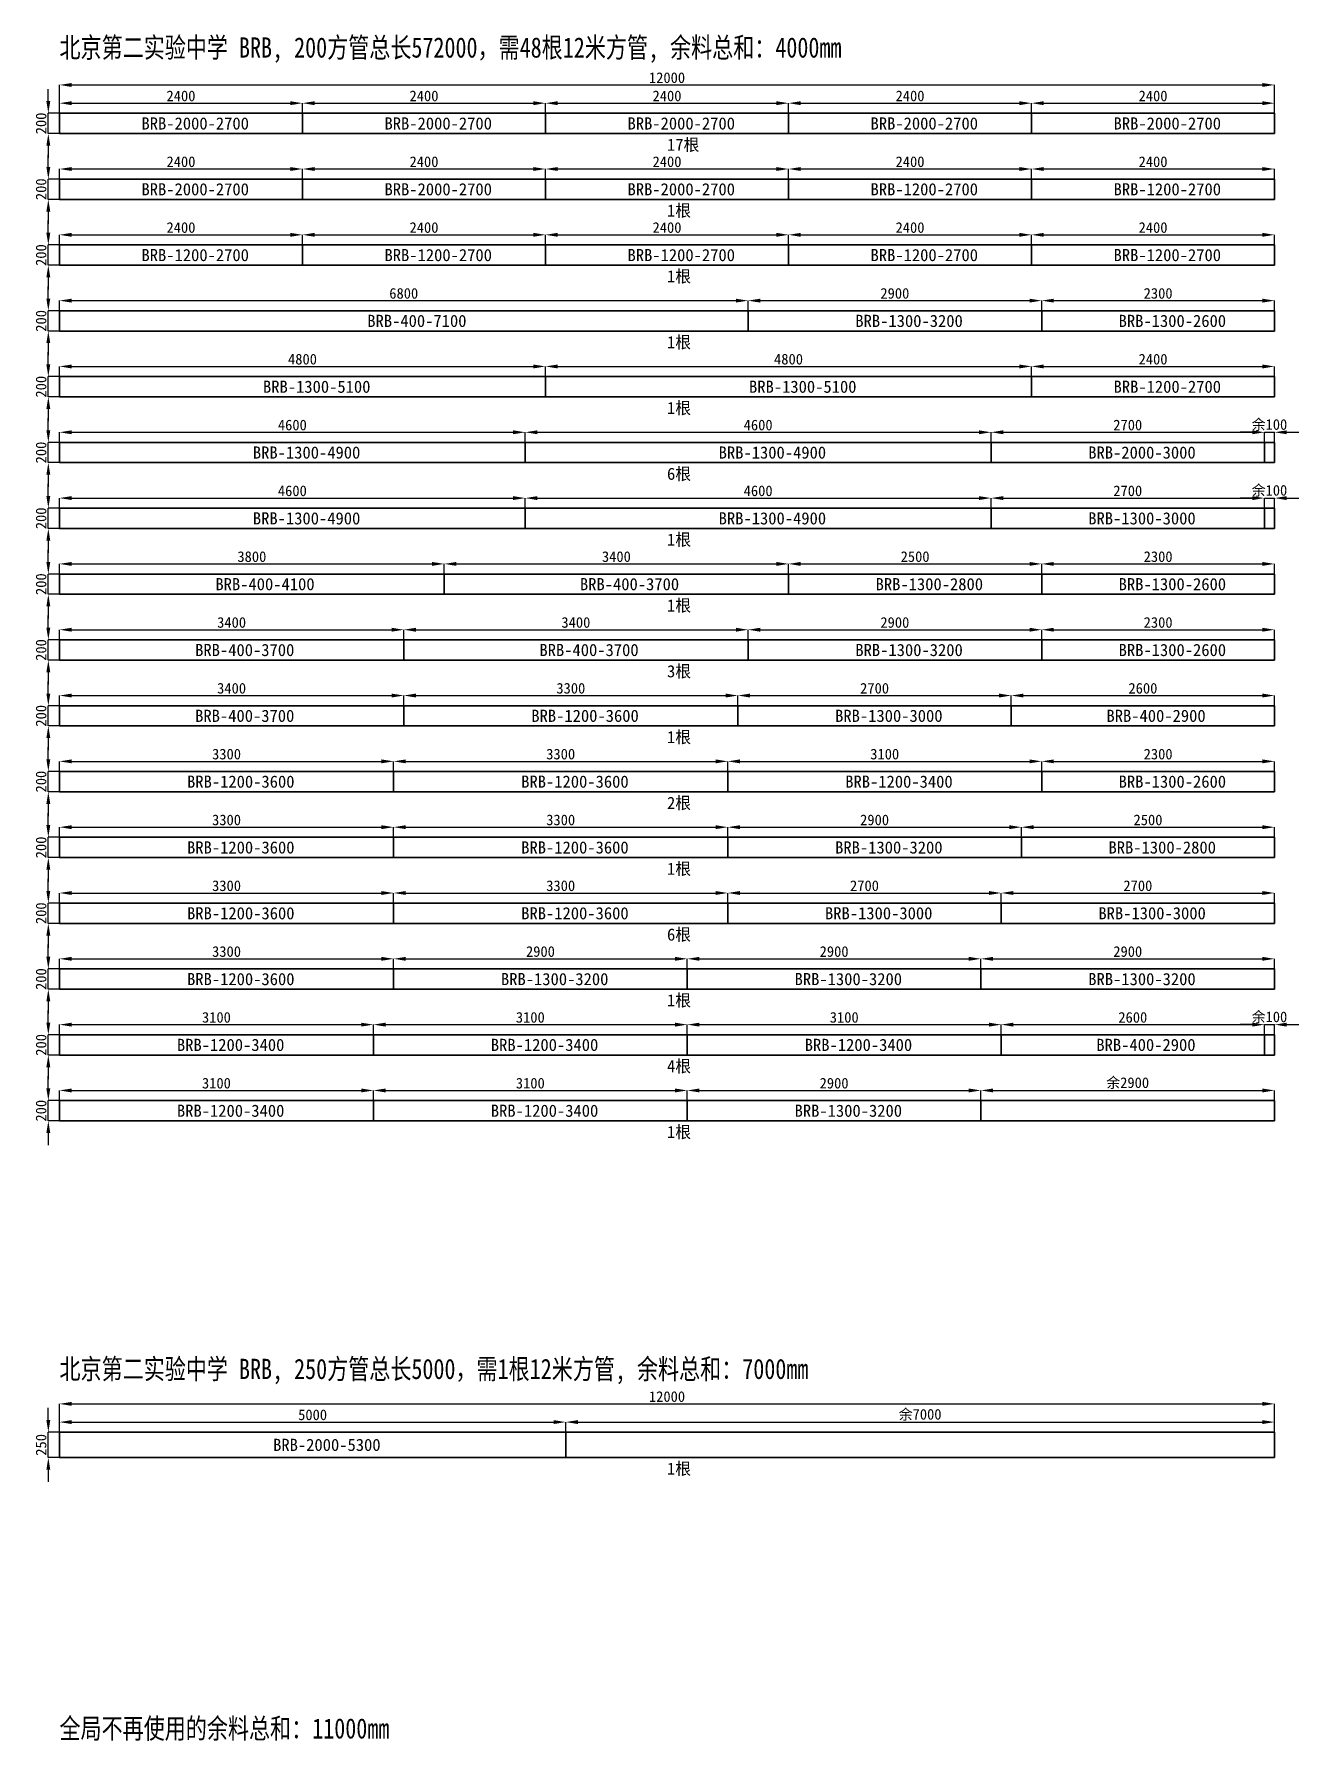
# Model space of a CAD drawing. Header units: metres. Extents: x -250 to 12240, y -15123 to 1732.
import ezdxf

# ---------------------------------------------------------------- set-up
doc = ezdxf.new("R2010")
doc.units = ezdxf.units.M
for name, color, linetype in [('DIMENSION', 3, 'Continuous'), ('TEXT', 3, 'Continuous'), ('TUBE', 3, 'Continuous')]:
    doc.layers.add(name, color=color, linetype=linetype)
doc.dimstyles.get("Standard").update_dxf_attribs({"dimscale": 30, "dimtxt": 3.5, "dimasz": 4, "dimexe": 1.25, "dimexo": 0, "dimtad": 1, "dimcen": 2.5, "dimazin": 3, "dimtfac": 1, "dimtmove": 0, "dimatfit": 3})

msp = doc.modelspace()

# ---------------------------------------------------------------- texts
at = {"layer": 'TEXT', "width": 0.8}
for s, p in [('北京第二实验中学 BRB, 200方管总长572000，需48根12米方管, 余料总和：4000mm', (0, 1500)), ('北京第二实验中学 BRB, 250方管总长5000，需1根12米方管, 余料总和：7000mm', (0, -11550)), ('全局不再使用的余料总和：11000mm', (0, -15100))]:
    msp.add_text(s, height=200, dxfattribs=at).set_placement(p)
at = {"layer": 'TEXT'}
for s, p in [('BRB-2000-2700', (810, 790)), ('BRB-2000-2700', (3210, 790)), ('BRB-2000-2700', (5610, 790)), ('BRB-2000-2700', (8010, 790)), ('BRB-2000-2700', (10410, 790)), ('17根', (6000, 580)), ('BRB-2000-2700', (810, 140)), ('BRB-2000-2700', (3210, 140)), ('BRB-2000-2700', (5610, 140)), ('BRB-1200-2700', (8010, 140)), ('BRB-1200-2700', (10410, 140)), ('1根', (6000, -70)), ('BRB-1200-2700', (810, -510)), ('BRB-1200-2700', (3210, -510)), ('BRB-1200-2700', (5610, -510)), ('BRB-1200-2700', (8010, -510)), ('BRB-1200-2700', (10410, -510)), ('1根', (6000, -720)), ('BRB-400-7100', (3040, -1160)), ('BRB-1300-3200', (7860, -1160)), ('BRB-1300-2600', (10460, -1160)), ('1根', (6000, -1370)), ('BRB-1300-5100', (2010, -1810)), ('BRB-1300-5100', (6810, -1810)), ('BRB-1200-2700', (10410, -1810)), ('1根', (6000, -2020)), ('BRB-1300-4900', (1910, -2460)), ('BRB-1300-4900', (6510, -2460)), ('BRB-2000-3000', (10160, -2460)), ('6根', (6000, -2670)), ('BRB-1300-4900', (1910, -3110)), ('BRB-1300-4900', (6510, -3110)), ('BRB-1300-3000', (10160, -3110)), ('1根', (6000, -3320)), ('BRB-400-4100', (1540, -3760)), ('BRB-400-3700', (5140, -3760)), ('BRB-1300-2800', (8060, -3760)), ('BRB-1300-2600', (10460, -3760)), ('1根', (6000, -3970)), ('BRB-400-3700', (1340, -4410)), ('BRB-400-3700', (4740, -4410)), ('BRB-1300-3200', (7860, -4410)), ('BRB-1300-2600', (10460, -4410)), ('3根', (6000, -4620)), ('BRB-400-3700', (1340, -5060)), ('BRB-1200-3600', (4660, -5060)), ('BRB-1300-3000', (7660, -5060)), ('BRB-400-2900', (10340, -5060)), ('1根', (6000, -5270)), ('BRB-1200-3600', (1260, -5710)), ('BRB-1200-3600', (4560, -5710)), ('BRB-1200-3400', (7760, -5710)), ('BRB-1300-2600', (10460, -5710)), ('2根', (6000, -5920)), ('BRB-1200-3600', (1260, -6360)), ('BRB-1200-3600', (4560, -6360)), ('BRB-1300-3200', (7660, -6360)), ('BRB-1300-2800', (10360, -6360)), ('1根', (6000, -6570)), ('BRB-1200-3600', (1260, -7010)), ('BRB-1200-3600', (4560, -7010)), ('BRB-1300-3000', (7560, -7010)), ('BRB-1300-3000', (10260, -7010)), ('6根', (6000, -7220)), ('BRB-1200-3600', (1260, -7660)), ('BRB-1300-3200', (4360, -7660)), ('BRB-1300-3200', (7260, -7660)), ('BRB-1300-3200', (10160, -7660)), ('1根', (6000, -7870)), ('BRB-1200-3400', (1160, -8310)), ('BRB-1200-3400', (4260, -8310)), ('BRB-1200-3400', (7360, -8310)), ('BRB-400-2900', (10240, -8310)), ('4根', (6000, -8520)), ('BRB-1200-3400', (1160, -8960)), ('BRB-1200-3400', (4260, -8960)), ('BRB-1300-3200', (7260, -8960)), ('1根', (6000, -9170)), ('BRB-2000-5300', (2110, -12260)), ('1根', (6000, -12495))]:
    msp.add_text(s, height=120, dxfattribs=at).set_placement(p)

# ---------------------------------------------------------------- blocks, each defined once
blk = doc.blocks.new('_CLOSEDFILLED')
at = {"color": 0, "linetype": 'BYBLOCK'}
blk.add_solid([(-1, 0.16), (0, 0), (-1, -0.16)], dxfattribs=at)
blk = doc.blocks.new('*D1')
at = {"color": 0}
for p, q in [((-110, 1070), (-110, 1190)), ((-110, 750), (-110, 950)), ((-110, 630), (-110, 510))]:
    blk.add_line(p, q, dxfattribs=at)
at = {"color": 3}
for p, q in [((10, 950), (-110, 950)), ((10, 750), (-110, 750))]:
    blk.add_line(p, q, dxfattribs=at)
at = {"layer": 'Defpoints'}
for p in [(10, 950), (-110, 750), (10, 750)]:
    blk.add_point(p, dxfattribs=at)
at = {"layer": 'DIMENSION', "color": 0, "xscale": 120, "yscale": 120}
for p, rotation in [((-110, 950), 270), ((-110, 750), 90)]:
    blk.add_blockref('_CLOSEDFILLED', p, dxfattribs=dict(at, rotation=rotation))
at = {"layer": 'DIMENSION', "color": 3, "insert": (-181.25, 850), "char_height": 105, "attachment_point": 5, "rotation": 90}
blk.add_mtext('200', dxfattribs=at)
blk = doc.blocks.new('*D2')
at = {"color": 3}
for p, q in [((0, 950), (0, 1230)), ((12000, 950), (12000, 1230))]:
    blk.add_line(p, q, dxfattribs=at)
at = {"color": 0}
blk.add_line((120, 1230), (11880, 1230), dxfattribs=at)
at = {"layer": 'Defpoints'}
for p in [(0, 1230), (0, 950), (12000, 950)]:
    blk.add_point(p, dxfattribs=at)
at = {"layer": 'DIMENSION', "color": 0, "xscale": 120, "yscale": 120, "rotation": 180}
blk.add_blockref('_CLOSEDFILLED', (0, 1230), dxfattribs=at)
at = {"layer": 'DIMENSION', "color": 0, "xscale": 120, "yscale": 120}
blk.add_blockref('_CLOSEDFILLED', (12000, 1230), dxfattribs=at)
at = {"layer": 'DIMENSION', "color": 3, "insert": (6000, 1301.25), "char_height": 105, "attachment_point": 5}
blk.add_mtext('12000', dxfattribs=at)
blk = doc.blocks.new('*D3')
at = {"color": 3}
for p, q in [((0, 950), (0, 1050)), ((2400, 950), (2400, 1050))]:
    blk.add_line(p, q, dxfattribs=at)
at = {"color": 0}
blk.add_line((120, 1050), (2280, 1050), dxfattribs=at)
at = {"layer": 'Defpoints'}
for p in [(0, 1050), (0, 950), (2400, 950)]:
    blk.add_point(p, dxfattribs=at)
at = {"layer": 'DIMENSION', "color": 0, "xscale": 120, "yscale": 120, "rotation": 180}
blk.add_blockref('_CLOSEDFILLED', (0, 1050), dxfattribs=at)
at = {"layer": 'DIMENSION', "color": 0, "xscale": 120, "yscale": 120}
blk.add_blockref('_CLOSEDFILLED', (2400, 1050), dxfattribs=at)
at = {"layer": 'DIMENSION', "color": 3, "insert": (1200, 1121.25), "char_height": 105, "attachment_point": 5}
blk.add_mtext('2400', dxfattribs=at)
blk = doc.blocks.new('*D4')
at = {"color": 3}
for p, q in [((2400, 950), (2400, 1050)), ((4800, 950), (4800, 1050))]:
    blk.add_line(p, q, dxfattribs=at)
at = {"color": 0}
blk.add_line((2520, 1050), (4680, 1050), dxfattribs=at)
at = {"layer": 'Defpoints'}
for p in [(2400, 1050), (2400, 950), (4800, 950)]:
    blk.add_point(p, dxfattribs=at)
at = {"layer": 'DIMENSION', "color": 0, "xscale": 120, "yscale": 120, "rotation": 180}
blk.add_blockref('_CLOSEDFILLED', (2400, 1050), dxfattribs=at)
at = {"layer": 'DIMENSION', "color": 0, "xscale": 120, "yscale": 120}
blk.add_blockref('_CLOSEDFILLED', (4800, 1050), dxfattribs=at)
at = {"layer": 'DIMENSION', "color": 3, "insert": (3600, 1121.25), "char_height": 105, "attachment_point": 5}
blk.add_mtext('2400', dxfattribs=at)
blk = doc.blocks.new('*D5')
at = {"color": 3}
for p, q in [((4800, 950), (4800, 1050)), ((7200, 950), (7200, 1050))]:
    blk.add_line(p, q, dxfattribs=at)
at = {"color": 0}
blk.add_line((4920, 1050), (7080, 1050), dxfattribs=at)
at = {"layer": 'Defpoints'}
for p in [(4800, 1050), (4800, 950), (7200, 950)]:
    blk.add_point(p, dxfattribs=at)
at = {"layer": 'DIMENSION', "color": 0, "xscale": 120, "yscale": 120, "rotation": 180}
blk.add_blockref('_CLOSEDFILLED', (4800, 1050), dxfattribs=at)
at = {"layer": 'DIMENSION', "color": 0, "xscale": 120, "yscale": 120}
blk.add_blockref('_CLOSEDFILLED', (7200, 1050), dxfattribs=at)
at = {"layer": 'DIMENSION', "color": 3, "insert": (6000, 1121.25), "char_height": 105, "attachment_point": 5}
blk.add_mtext('2400', dxfattribs=at)
blk = doc.blocks.new('*D6')
at = {"color": 3}
for p, q in [((7200, 950), (7200, 1050)), ((9600, 950), (9600, 1050))]:
    blk.add_line(p, q, dxfattribs=at)
at = {"color": 0}
blk.add_line((7320, 1050), (9480, 1050), dxfattribs=at)
at = {"layer": 'Defpoints'}
for p in [(7200, 1050), (7200, 950), (9600, 950)]:
    blk.add_point(p, dxfattribs=at)
at = {"layer": 'DIMENSION', "color": 0, "xscale": 120, "yscale": 120, "rotation": 180}
blk.add_blockref('_CLOSEDFILLED', (7200, 1050), dxfattribs=at)
at = {"layer": 'DIMENSION', "color": 0, "xscale": 120, "yscale": 120}
blk.add_blockref('_CLOSEDFILLED', (9600, 1050), dxfattribs=at)
at = {"layer": 'DIMENSION', "color": 3, "insert": (8400, 1121.25), "char_height": 105, "attachment_point": 5}
blk.add_mtext('2400', dxfattribs=at)
blk = doc.blocks.new('*D7')
at = {"color": 3}
for p, q in [((9600, 950), (9600, 1050)), ((12000, 950), (12000, 1050))]:
    blk.add_line(p, q, dxfattribs=at)
at = {"color": 0}
blk.add_line((9720, 1050), (11880, 1050), dxfattribs=at)
at = {"layer": 'Defpoints'}
for p in [(9600, 1050), (9600, 950), (12000, 950)]:
    blk.add_point(p, dxfattribs=at)
at = {"layer": 'DIMENSION', "color": 0, "xscale": 120, "yscale": 120, "rotation": 180}
blk.add_blockref('_CLOSEDFILLED', (9600, 1050), dxfattribs=at)
at = {"layer": 'DIMENSION', "color": 0, "xscale": 120, "yscale": 120}
blk.add_blockref('_CLOSEDFILLED', (12000, 1050), dxfattribs=at)
at = {"layer": 'DIMENSION', "color": 3, "insert": (10800, 1121.25), "char_height": 105, "attachment_point": 5}
blk.add_mtext('2400', dxfattribs=at)
blk = doc.blocks.new('*D8')
at = {"color": 0}
for p, q in [((-110, 420), (-110, 540)), ((-110, 100), (-110, 300)), ((-110, -20), (-110, -140))]:
    blk.add_line(p, q, dxfattribs=at)
at = {"color": 3}
for p, q in [((10, 300), (-110, 300)), ((10, 100), (-110, 100))]:
    blk.add_line(p, q, dxfattribs=at)
at = {"layer": 'Defpoints'}
for p in [(10, 300), (-110, 100), (10, 100)]:
    blk.add_point(p, dxfattribs=at)
at = {"layer": 'DIMENSION', "color": 0, "xscale": 120, "yscale": 120}
for p, rotation in [((-110, 300), 270), ((-110, 100), 90)]:
    blk.add_blockref('_CLOSEDFILLED', p, dxfattribs=dict(at, rotation=rotation))
at = {"layer": 'DIMENSION', "color": 3, "insert": (-181.25, 200), "char_height": 105, "attachment_point": 5, "rotation": 90}
blk.add_mtext('200', dxfattribs=at)
blk = doc.blocks.new('*D9')
at = {"color": 3}
for p, q in [((0, 300), (0, 400)), ((2400, 300), (2400, 400))]:
    blk.add_line(p, q, dxfattribs=at)
at = {"color": 0}
blk.add_line((120, 400), (2280, 400), dxfattribs=at)
at = {"layer": 'Defpoints'}
for p in [(0, 400), (0, 300), (2400, 300)]:
    blk.add_point(p, dxfattribs=at)
at = {"layer": 'DIMENSION', "color": 0, "xscale": 120, "yscale": 120, "rotation": 180}
blk.add_blockref('_CLOSEDFILLED', (0, 400), dxfattribs=at)
at = {"layer": 'DIMENSION', "color": 0, "xscale": 120, "yscale": 120}
blk.add_blockref('_CLOSEDFILLED', (2400, 400), dxfattribs=at)
at = {"layer": 'DIMENSION', "color": 3, "insert": (1200, 471.25), "char_height": 105, "attachment_point": 5}
blk.add_mtext('2400', dxfattribs=at)
blk = doc.blocks.new('*D10')
at = {"color": 3}
for p, q in [((2400, 300), (2400, 400)), ((4800, 300), (4800, 400))]:
    blk.add_line(p, q, dxfattribs=at)
at = {"color": 0}
blk.add_line((2520, 400), (4680, 400), dxfattribs=at)
at = {"layer": 'Defpoints'}
for p in [(2400, 400), (2400, 300), (4800, 300)]:
    blk.add_point(p, dxfattribs=at)
at = {"layer": 'DIMENSION', "color": 0, "xscale": 120, "yscale": 120, "rotation": 180}
blk.add_blockref('_CLOSEDFILLED', (2400, 400), dxfattribs=at)
at = {"layer": 'DIMENSION', "color": 0, "xscale": 120, "yscale": 120}
blk.add_blockref('_CLOSEDFILLED', (4800, 400), dxfattribs=at)
at = {"layer": 'DIMENSION', "color": 3, "insert": (3600, 471.25), "char_height": 105, "attachment_point": 5}
blk.add_mtext('2400', dxfattribs=at)
blk = doc.blocks.new('*D11')
at = {"color": 3}
for p, q in [((4800, 300), (4800, 400)), ((7200, 300), (7200, 400))]:
    blk.add_line(p, q, dxfattribs=at)
at = {"color": 0}
blk.add_line((4920, 400), (7080, 400), dxfattribs=at)
at = {"layer": 'Defpoints'}
for p in [(4800, 400), (4800, 300), (7200, 300)]:
    blk.add_point(p, dxfattribs=at)
at = {"layer": 'DIMENSION', "color": 0, "xscale": 120, "yscale": 120, "rotation": 180}
blk.add_blockref('_CLOSEDFILLED', (4800, 400), dxfattribs=at)
at = {"layer": 'DIMENSION', "color": 0, "xscale": 120, "yscale": 120}
blk.add_blockref('_CLOSEDFILLED', (7200, 400), dxfattribs=at)
at = {"layer": 'DIMENSION', "color": 3, "insert": (6000, 471.25), "char_height": 105, "attachment_point": 5}
blk.add_mtext('2400', dxfattribs=at)
blk = doc.blocks.new('*D12')
at = {"color": 3}
for p, q in [((7200, 300), (7200, 400)), ((9600, 300), (9600, 400))]:
    blk.add_line(p, q, dxfattribs=at)
at = {"color": 0}
blk.add_line((7320, 400), (9480, 400), dxfattribs=at)
at = {"layer": 'Defpoints'}
for p in [(7200, 400), (7200, 300), (9600, 300)]:
    blk.add_point(p, dxfattribs=at)
at = {"layer": 'DIMENSION', "color": 0, "xscale": 120, "yscale": 120, "rotation": 180}
blk.add_blockref('_CLOSEDFILLED', (7200, 400), dxfattribs=at)
at = {"layer": 'DIMENSION', "color": 0, "xscale": 120, "yscale": 120}
blk.add_blockref('_CLOSEDFILLED', (9600, 400), dxfattribs=at)
at = {"layer": 'DIMENSION', "color": 3, "insert": (8400, 471.25), "char_height": 105, "attachment_point": 5}
blk.add_mtext('2400', dxfattribs=at)
blk = doc.blocks.new('*D13')
at = {"color": 3}
for p, q in [((9600, 300), (9600, 400)), ((12000, 300), (12000, 400))]:
    blk.add_line(p, q, dxfattribs=at)
at = {"color": 0}
blk.add_line((9720, 400), (11880, 400), dxfattribs=at)
at = {"layer": 'Defpoints'}
for p in [(9600, 400), (9600, 300), (12000, 300)]:
    blk.add_point(p, dxfattribs=at)
at = {"layer": 'DIMENSION', "color": 0, "xscale": 120, "yscale": 120, "rotation": 180}
blk.add_blockref('_CLOSEDFILLED', (9600, 400), dxfattribs=at)
at = {"layer": 'DIMENSION', "color": 0, "xscale": 120, "yscale": 120}
blk.add_blockref('_CLOSEDFILLED', (12000, 400), dxfattribs=at)
at = {"layer": 'DIMENSION', "color": 3, "insert": (10800, 471.25), "char_height": 105, "attachment_point": 5}
blk.add_mtext('2400', dxfattribs=at)
blk = doc.blocks.new('*D14')
at = {"color": 0}
for p, q in [((-110, -230), (-110, -110)), ((-110, -550), (-110, -350)), ((-110, -670), (-110, -790))]:
    blk.add_line(p, q, dxfattribs=at)
at = {"color": 3}
for p, q in [((10, -350), (-110, -350)), ((10, -550), (-110, -550))]:
    blk.add_line(p, q, dxfattribs=at)
at = {"layer": 'Defpoints'}
for p in [(10, -350), (-110, -550), (10, -550)]:
    blk.add_point(p, dxfattribs=at)
at = {"layer": 'DIMENSION', "color": 0, "xscale": 120, "yscale": 120}
for p, rotation in [((-110, -350), 270), ((-110, -550), 90)]:
    blk.add_blockref('_CLOSEDFILLED', p, dxfattribs=dict(at, rotation=rotation))
at = {"layer": 'DIMENSION', "color": 3, "insert": (-181.25, -450), "char_height": 105, "attachment_point": 5, "rotation": 90}
blk.add_mtext('200', dxfattribs=at)
blk = doc.blocks.new('*D15')
at = {"color": 3}
for p, q in [((0, -350), (0, -250)), ((2400, -350), (2400, -250))]:
    blk.add_line(p, q, dxfattribs=at)
at = {"color": 0}
blk.add_line((120, -250), (2280, -250), dxfattribs=at)
at = {"layer": 'Defpoints'}
for p in [(0, -250), (0, -350), (2400, -350)]:
    blk.add_point(p, dxfattribs=at)
at = {"layer": 'DIMENSION', "color": 0, "xscale": 120, "yscale": 120, "rotation": 180}
blk.add_blockref('_CLOSEDFILLED', (0, -250), dxfattribs=at)
at = {"layer": 'DIMENSION', "color": 0, "xscale": 120, "yscale": 120}
blk.add_blockref('_CLOSEDFILLED', (2400, -250), dxfattribs=at)
at = {"layer": 'DIMENSION', "color": 3, "insert": (1200, -178.75), "char_height": 105, "attachment_point": 5}
blk.add_mtext('2400', dxfattribs=at)
blk = doc.blocks.new('*D16')
at = {"color": 3}
for p, q in [((2400, -350), (2400, -250)), ((4800, -350), (4800, -250))]:
    blk.add_line(p, q, dxfattribs=at)
at = {"color": 0}
blk.add_line((2520, -250), (4680, -250), dxfattribs=at)
at = {"layer": 'Defpoints'}
for p in [(2400, -250), (2400, -350), (4800, -350)]:
    blk.add_point(p, dxfattribs=at)
at = {"layer": 'DIMENSION', "color": 0, "xscale": 120, "yscale": 120, "rotation": 180}
blk.add_blockref('_CLOSEDFILLED', (2400, -250), dxfattribs=at)
at = {"layer": 'DIMENSION', "color": 0, "xscale": 120, "yscale": 120}
blk.add_blockref('_CLOSEDFILLED', (4800, -250), dxfattribs=at)
at = {"layer": 'DIMENSION', "color": 3, "insert": (3600, -178.75), "char_height": 105, "attachment_point": 5}
blk.add_mtext('2400', dxfattribs=at)
blk = doc.blocks.new('*D17')
at = {"color": 3}
for p, q in [((4800, -350), (4800, -250)), ((7200, -350), (7200, -250))]:
    blk.add_line(p, q, dxfattribs=at)
at = {"color": 0}
blk.add_line((4920, -250), (7080, -250), dxfattribs=at)
at = {"layer": 'Defpoints'}
for p in [(4800, -250), (4800, -350), (7200, -350)]:
    blk.add_point(p, dxfattribs=at)
at = {"layer": 'DIMENSION', "color": 0, "xscale": 120, "yscale": 120, "rotation": 180}
blk.add_blockref('_CLOSEDFILLED', (4800, -250), dxfattribs=at)
at = {"layer": 'DIMENSION', "color": 0, "xscale": 120, "yscale": 120}
blk.add_blockref('_CLOSEDFILLED', (7200, -250), dxfattribs=at)
at = {"layer": 'DIMENSION', "color": 3, "insert": (6000, -178.75), "char_height": 105, "attachment_point": 5}
blk.add_mtext('2400', dxfattribs=at)
blk = doc.blocks.new('*D18')
at = {"color": 3}
for p, q in [((7200, -350), (7200, -250)), ((9600, -350), (9600, -250))]:
    blk.add_line(p, q, dxfattribs=at)
at = {"color": 0}
blk.add_line((7320, -250), (9480, -250), dxfattribs=at)
at = {"layer": 'Defpoints'}
for p in [(7200, -250), (7200, -350), (9600, -350)]:
    blk.add_point(p, dxfattribs=at)
at = {"layer": 'DIMENSION', "color": 0, "xscale": 120, "yscale": 120, "rotation": 180}
blk.add_blockref('_CLOSEDFILLED', (7200, -250), dxfattribs=at)
at = {"layer": 'DIMENSION', "color": 0, "xscale": 120, "yscale": 120}
blk.add_blockref('_CLOSEDFILLED', (9600, -250), dxfattribs=at)
at = {"layer": 'DIMENSION', "color": 3, "insert": (8400, -178.75), "char_height": 105, "attachment_point": 5}
blk.add_mtext('2400', dxfattribs=at)
blk = doc.blocks.new('*D19')
at = {"color": 3}
for p, q in [((9600, -350), (9600, -250)), ((12000, -350), (12000, -250))]:
    blk.add_line(p, q, dxfattribs=at)
at = {"color": 0}
blk.add_line((9720, -250), (11880, -250), dxfattribs=at)
at = {"layer": 'Defpoints'}
for p in [(9600, -250), (9600, -350), (12000, -350)]:
    blk.add_point(p, dxfattribs=at)
at = {"layer": 'DIMENSION', "color": 0, "xscale": 120, "yscale": 120, "rotation": 180}
blk.add_blockref('_CLOSEDFILLED', (9600, -250), dxfattribs=at)
at = {"layer": 'DIMENSION', "color": 0, "xscale": 120, "yscale": 120}
blk.add_blockref('_CLOSEDFILLED', (12000, -250), dxfattribs=at)
at = {"layer": 'DIMENSION', "color": 3, "insert": (10800, -178.75), "char_height": 105, "attachment_point": 5}
blk.add_mtext('2400', dxfattribs=at)
blk = doc.blocks.new('*D20')
at = {"color": 0}
for p, q in [((-110, -880), (-110, -760)), ((-110, -1200), (-110, -1000)), ((-110, -1320), (-110, -1440))]:
    blk.add_line(p, q, dxfattribs=at)
at = {"color": 3}
for p, q in [((10, -1000), (-110, -1000)), ((10, -1200), (-110, -1200))]:
    blk.add_line(p, q, dxfattribs=at)
at = {"layer": 'Defpoints'}
for p in [(10, -1000), (-110, -1200), (10, -1200)]:
    blk.add_point(p, dxfattribs=at)
at = {"layer": 'DIMENSION', "color": 0, "xscale": 120, "yscale": 120}
for p, rotation in [((-110, -1000), 270), ((-110, -1200), 90)]:
    blk.add_blockref('_CLOSEDFILLED', p, dxfattribs=dict(at, rotation=rotation))
at = {"layer": 'DIMENSION', "color": 3, "insert": (-181.25, -1100), "char_height": 105, "attachment_point": 5, "rotation": 90}
blk.add_mtext('200', dxfattribs=at)
blk = doc.blocks.new('*D21')
at = {"color": 3}
for p, q in [((0, -1000), (0, -900)), ((6800, -1000), (6800, -900))]:
    blk.add_line(p, q, dxfattribs=at)
at = {"color": 0}
blk.add_line((120, -900), (6680, -900), dxfattribs=at)
at = {"layer": 'Defpoints'}
for p in [(0, -900), (0, -1000), (6800, -1000)]:
    blk.add_point(p, dxfattribs=at)
at = {"layer": 'DIMENSION', "color": 0, "xscale": 120, "yscale": 120, "rotation": 180}
blk.add_blockref('_CLOSEDFILLED', (0, -900), dxfattribs=at)
at = {"layer": 'DIMENSION', "color": 0, "xscale": 120, "yscale": 120}
blk.add_blockref('_CLOSEDFILLED', (6800, -900), dxfattribs=at)
at = {"layer": 'DIMENSION', "color": 3, "insert": (3400, -828.75), "char_height": 105, "attachment_point": 5}
blk.add_mtext('6800', dxfattribs=at)
blk = doc.blocks.new('*D22')
at = {"color": 3}
for p, q in [((6800, -1000), (6800, -900)), ((9700, -1000), (9700, -900))]:
    blk.add_line(p, q, dxfattribs=at)
at = {"color": 0}
blk.add_line((6920, -900), (9580, -900), dxfattribs=at)
at = {"layer": 'Defpoints'}
for p in [(6800, -900), (6800, -1000), (9700, -1000)]:
    blk.add_point(p, dxfattribs=at)
at = {"layer": 'DIMENSION', "color": 0, "xscale": 120, "yscale": 120, "rotation": 180}
blk.add_blockref('_CLOSEDFILLED', (6800, -900), dxfattribs=at)
at = {"layer": 'DIMENSION', "color": 0, "xscale": 120, "yscale": 120}
blk.add_blockref('_CLOSEDFILLED', (9700, -900), dxfattribs=at)
at = {"layer": 'DIMENSION', "color": 3, "insert": (8250, -828.75), "char_height": 105, "attachment_point": 5}
blk.add_mtext('2900', dxfattribs=at)
blk = doc.blocks.new('*D23')
at = {"color": 3}
for p, q in [((9700, -1000), (9700, -900)), ((12000, -1000), (12000, -900))]:
    blk.add_line(p, q, dxfattribs=at)
at = {"color": 0}
blk.add_line((9820, -900), (11880, -900), dxfattribs=at)
at = {"layer": 'Defpoints'}
for p in [(9700, -900), (9700, -1000), (12000, -1000)]:
    blk.add_point(p, dxfattribs=at)
at = {"layer": 'DIMENSION', "color": 0, "xscale": 120, "yscale": 120, "rotation": 180}
blk.add_blockref('_CLOSEDFILLED', (9700, -900), dxfattribs=at)
at = {"layer": 'DIMENSION', "color": 0, "xscale": 120, "yscale": 120}
blk.add_blockref('_CLOSEDFILLED', (12000, -900), dxfattribs=at)
at = {"layer": 'DIMENSION', "color": 3, "insert": (10850, -828.75), "char_height": 105, "attachment_point": 5}
blk.add_mtext('2300', dxfattribs=at)
blk = doc.blocks.new('*D24')
at = {"color": 0}
for p, q in [((-110, -1530), (-110, -1410)), ((-110, -1850), (-110, -1650)), ((-110, -1970), (-110, -2090))]:
    blk.add_line(p, q, dxfattribs=at)
at = {"color": 3}
for p, q in [((10, -1650), (-110, -1650)), ((10, -1850), (-110, -1850))]:
    blk.add_line(p, q, dxfattribs=at)
at = {"layer": 'Defpoints'}
for p in [(10, -1650), (-110, -1850), (10, -1850)]:
    blk.add_point(p, dxfattribs=at)
at = {"layer": 'DIMENSION', "color": 0, "xscale": 120, "yscale": 120}
for p, rotation in [((-110, -1650), 270), ((-110, -1850), 90)]:
    blk.add_blockref('_CLOSEDFILLED', p, dxfattribs=dict(at, rotation=rotation))
at = {"layer": 'DIMENSION', "color": 3, "insert": (-181.25, -1750), "char_height": 105, "attachment_point": 5, "rotation": 90}
blk.add_mtext('200', dxfattribs=at)
blk = doc.blocks.new('*D25')
at = {"color": 3}
for p, q in [((0, -1650), (0, -1550)), ((4800, -1650), (4800, -1550))]:
    blk.add_line(p, q, dxfattribs=at)
at = {"color": 0}
blk.add_line((120, -1550), (4680, -1550), dxfattribs=at)
at = {"layer": 'Defpoints'}
for p in [(0, -1550), (0, -1650), (4800, -1650)]:
    blk.add_point(p, dxfattribs=at)
at = {"layer": 'DIMENSION', "color": 0, "xscale": 120, "yscale": 120, "rotation": 180}
blk.add_blockref('_CLOSEDFILLED', (0, -1550), dxfattribs=at)
at = {"layer": 'DIMENSION', "color": 0, "xscale": 120, "yscale": 120}
blk.add_blockref('_CLOSEDFILLED', (4800, -1550), dxfattribs=at)
at = {"layer": 'DIMENSION', "color": 3, "insert": (2400, -1478.75), "char_height": 105, "attachment_point": 5}
blk.add_mtext('4800', dxfattribs=at)
blk = doc.blocks.new('*D26')
at = {"color": 3}
for p, q in [((4800, -1650), (4800, -1550)), ((9600, -1650), (9600, -1550))]:
    blk.add_line(p, q, dxfattribs=at)
at = {"color": 0}
blk.add_line((4920, -1550), (9480, -1550), dxfattribs=at)
at = {"layer": 'Defpoints'}
for p in [(4800, -1550), (4800, -1650), (9600, -1650)]:
    blk.add_point(p, dxfattribs=at)
at = {"layer": 'DIMENSION', "color": 0, "xscale": 120, "yscale": 120, "rotation": 180}
blk.add_blockref('_CLOSEDFILLED', (4800, -1550), dxfattribs=at)
at = {"layer": 'DIMENSION', "color": 0, "xscale": 120, "yscale": 120}
blk.add_blockref('_CLOSEDFILLED', (9600, -1550), dxfattribs=at)
at = {"layer": 'DIMENSION', "color": 3, "insert": (7200, -1478.75), "char_height": 105, "attachment_point": 5}
blk.add_mtext('4800', dxfattribs=at)
blk = doc.blocks.new('*D27')
at = {"color": 3}
for p, q in [((9600, -1650), (9600, -1550)), ((12000, -1650), (12000, -1550))]:
    blk.add_line(p, q, dxfattribs=at)
at = {"color": 0}
blk.add_line((9720, -1550), (11880, -1550), dxfattribs=at)
at = {"layer": 'Defpoints'}
for p in [(9600, -1550), (9600, -1650), (12000, -1650)]:
    blk.add_point(p, dxfattribs=at)
at = {"layer": 'DIMENSION', "color": 0, "xscale": 120, "yscale": 120, "rotation": 180}
blk.add_blockref('_CLOSEDFILLED', (9600, -1550), dxfattribs=at)
at = {"layer": 'DIMENSION', "color": 0, "xscale": 120, "yscale": 120}
blk.add_blockref('_CLOSEDFILLED', (12000, -1550), dxfattribs=at)
at = {"layer": 'DIMENSION', "color": 3, "insert": (10800, -1478.75), "char_height": 105, "attachment_point": 5}
blk.add_mtext('2400', dxfattribs=at)
blk = doc.blocks.new('*D28')
at = {"color": 0}
for p, q in [((-110, -2180), (-110, -2060)), ((-110, -2500), (-110, -2300)), ((-110, -2620), (-110, -2740))]:
    blk.add_line(p, q, dxfattribs=at)
at = {"color": 3}
for p, q in [((10, -2300), (-110, -2300)), ((10, -2500), (-110, -2500))]:
    blk.add_line(p, q, dxfattribs=at)
at = {"layer": 'Defpoints'}
for p in [(10, -2300), (-110, -2500), (10, -2500)]:
    blk.add_point(p, dxfattribs=at)
at = {"layer": 'DIMENSION', "color": 0, "xscale": 120, "yscale": 120}
for p, rotation in [((-110, -2300), 270), ((-110, -2500), 90)]:
    blk.add_blockref('_CLOSEDFILLED', p, dxfattribs=dict(at, rotation=rotation))
at = {"layer": 'DIMENSION', "color": 3, "insert": (-181.25, -2400), "char_height": 105, "attachment_point": 5, "rotation": 90}
blk.add_mtext('200', dxfattribs=at)
blk = doc.blocks.new('*D29')
at = {"color": 3}
for p, q in [((0, -2300), (0, -2200)), ((4600, -2300), (4600, -2200))]:
    blk.add_line(p, q, dxfattribs=at)
at = {"color": 0}
blk.add_line((120, -2200), (4480, -2200), dxfattribs=at)
at = {"layer": 'Defpoints'}
for p in [(0, -2200), (0, -2300), (4600, -2300)]:
    blk.add_point(p, dxfattribs=at)
at = {"layer": 'DIMENSION', "color": 0, "xscale": 120, "yscale": 120, "rotation": 180}
blk.add_blockref('_CLOSEDFILLED', (0, -2200), dxfattribs=at)
at = {"layer": 'DIMENSION', "color": 0, "xscale": 120, "yscale": 120}
blk.add_blockref('_CLOSEDFILLED', (4600, -2200), dxfattribs=at)
at = {"layer": 'DIMENSION', "color": 3, "insert": (2300, -2128.75), "char_height": 105, "attachment_point": 5}
blk.add_mtext('4600', dxfattribs=at)
blk = doc.blocks.new('*D30')
at = {"color": 3}
for p, q in [((4600, -2300), (4600, -2200)), ((9200, -2300), (9200, -2200))]:
    blk.add_line(p, q, dxfattribs=at)
at = {"color": 0}
blk.add_line((4720, -2200), (9080, -2200), dxfattribs=at)
at = {"layer": 'Defpoints'}
for p in [(4600, -2200), (4600, -2300), (9200, -2300)]:
    blk.add_point(p, dxfattribs=at)
at = {"layer": 'DIMENSION', "color": 0, "xscale": 120, "yscale": 120, "rotation": 180}
blk.add_blockref('_CLOSEDFILLED', (4600, -2200), dxfattribs=at)
at = {"layer": 'DIMENSION', "color": 0, "xscale": 120, "yscale": 120}
blk.add_blockref('_CLOSEDFILLED', (9200, -2200), dxfattribs=at)
at = {"layer": 'DIMENSION', "color": 3, "insert": (6900, -2128.75), "char_height": 105, "attachment_point": 5}
blk.add_mtext('4600', dxfattribs=at)
blk = doc.blocks.new('*D31')
at = {"color": 3}
for p, q in [((9200, -2300), (9200, -2200)), ((11900, -2300), (11900, -2200))]:
    blk.add_line(p, q, dxfattribs=at)
at = {"color": 0}
blk.add_line((9320, -2200), (11780, -2200), dxfattribs=at)
at = {"layer": 'Defpoints'}
for p in [(9200, -2200), (9200, -2300), (11900, -2300)]:
    blk.add_point(p, dxfattribs=at)
at = {"layer": 'DIMENSION', "color": 0, "xscale": 120, "yscale": 120, "rotation": 180}
blk.add_blockref('_CLOSEDFILLED', (9200, -2200), dxfattribs=at)
at = {"layer": 'DIMENSION', "color": 0, "xscale": 120, "yscale": 120}
blk.add_blockref('_CLOSEDFILLED', (11900, -2200), dxfattribs=at)
at = {"layer": 'DIMENSION', "color": 3, "insert": (10550, -2128.75), "char_height": 105, "attachment_point": 5}
blk.add_mtext('2700', dxfattribs=at)
blk = doc.blocks.new('*D32')
at = {"color": 0}
for p, q in [((11780, -2200), (11660, -2200)), ((11900, -2200), (12000, -2200)), ((12120, -2200), (12240, -2200))]:
    blk.add_line(p, q, dxfattribs=at)
at = {"color": 3}
for p, q in [((11900, -2300), (11900, -2200)), ((12000, -2300), (12000, -2200))]:
    blk.add_line(p, q, dxfattribs=at)
at = {"layer": 'Defpoints'}
for p in [(11900, -2200), (11900, -2300), (12000, -2300)]:
    blk.add_point(p, dxfattribs=at)
at = {"layer": 'DIMENSION', "color": 0, "xscale": 120, "yscale": 120}
blk.add_blockref('_CLOSEDFILLED', (11900, -2200), dxfattribs=at)
at = {"layer": 'DIMENSION', "color": 0, "xscale": 120, "yscale": 120, "rotation": 180}
blk.add_blockref('_CLOSEDFILLED', (12000, -2200), dxfattribs=at)
at = {"layer": 'DIMENSION', "color": 3, "insert": (11950, -2128.75), "char_height": 105, "attachment_point": 5}
blk.add_mtext('余100', dxfattribs=at)
blk = doc.blocks.new('*D33')
at = {"color": 0}
for p, q in [((-110, -2830), (-110, -2710)), ((-110, -3150), (-110, -2950)), ((-110, -3270), (-110, -3390))]:
    blk.add_line(p, q, dxfattribs=at)
at = {"color": 3}
for p, q in [((10, -2950), (-110, -2950)), ((10, -3150), (-110, -3150))]:
    blk.add_line(p, q, dxfattribs=at)
at = {"layer": 'Defpoints'}
for p in [(10, -2950), (-110, -3150), (10, -3150)]:
    blk.add_point(p, dxfattribs=at)
at = {"layer": 'DIMENSION', "color": 0, "xscale": 120, "yscale": 120}
for p, rotation in [((-110, -2950), 270), ((-110, -3150), 90)]:
    blk.add_blockref('_CLOSEDFILLED', p, dxfattribs=dict(at, rotation=rotation))
at = {"layer": 'DIMENSION', "color": 3, "insert": (-181.25, -3050), "char_height": 105, "attachment_point": 5, "rotation": 90}
blk.add_mtext('200', dxfattribs=at)
blk = doc.blocks.new('*D34')
at = {"color": 3}
for p, q in [((0, -2950), (0, -2850)), ((4600, -2950), (4600, -2850))]:
    blk.add_line(p, q, dxfattribs=at)
at = {"color": 0}
blk.add_line((120, -2850), (4480, -2850), dxfattribs=at)
at = {"layer": 'Defpoints'}
for p in [(0, -2850), (0, -2950), (4600, -2950)]:
    blk.add_point(p, dxfattribs=at)
at = {"layer": 'DIMENSION', "color": 0, "xscale": 120, "yscale": 120, "rotation": 180}
blk.add_blockref('_CLOSEDFILLED', (0, -2850), dxfattribs=at)
at = {"layer": 'DIMENSION', "color": 0, "xscale": 120, "yscale": 120}
blk.add_blockref('_CLOSEDFILLED', (4600, -2850), dxfattribs=at)
at = {"layer": 'DIMENSION', "color": 3, "insert": (2300, -2778.75), "char_height": 105, "attachment_point": 5}
blk.add_mtext('4600', dxfattribs=at)
blk = doc.blocks.new('*D35')
at = {"color": 3}
for p, q in [((4600, -2950), (4600, -2850)), ((9200, -2950), (9200, -2850))]:
    blk.add_line(p, q, dxfattribs=at)
at = {"color": 0}
blk.add_line((4720, -2850), (9080, -2850), dxfattribs=at)
at = {"layer": 'Defpoints'}
for p in [(4600, -2850), (4600, -2950), (9200, -2950)]:
    blk.add_point(p, dxfattribs=at)
at = {"layer": 'DIMENSION', "color": 0, "xscale": 120, "yscale": 120, "rotation": 180}
blk.add_blockref('_CLOSEDFILLED', (4600, -2850), dxfattribs=at)
at = {"layer": 'DIMENSION', "color": 0, "xscale": 120, "yscale": 120}
blk.add_blockref('_CLOSEDFILLED', (9200, -2850), dxfattribs=at)
at = {"layer": 'DIMENSION', "color": 3, "insert": (6900, -2778.75), "char_height": 105, "attachment_point": 5}
blk.add_mtext('4600', dxfattribs=at)
blk = doc.blocks.new('*D36')
at = {"color": 3}
for p, q in [((9200, -2950), (9200, -2850)), ((11900, -2950), (11900, -2850))]:
    blk.add_line(p, q, dxfattribs=at)
at = {"color": 0}
blk.add_line((9320, -2850), (11780, -2850), dxfattribs=at)
at = {"layer": 'Defpoints'}
for p in [(9200, -2850), (9200, -2950), (11900, -2950)]:
    blk.add_point(p, dxfattribs=at)
at = {"layer": 'DIMENSION', "color": 0, "xscale": 120, "yscale": 120, "rotation": 180}
blk.add_blockref('_CLOSEDFILLED', (9200, -2850), dxfattribs=at)
at = {"layer": 'DIMENSION', "color": 0, "xscale": 120, "yscale": 120}
blk.add_blockref('_CLOSEDFILLED', (11900, -2850), dxfattribs=at)
at = {"layer": 'DIMENSION', "color": 3, "insert": (10550, -2778.75), "char_height": 105, "attachment_point": 5}
blk.add_mtext('2700', dxfattribs=at)
blk = doc.blocks.new('*D37')
at = {"color": 0}
for p, q in [((11780, -2850), (11660, -2850)), ((11900, -2850), (12000, -2850)), ((12120, -2850), (12240, -2850))]:
    blk.add_line(p, q, dxfattribs=at)
at = {"color": 3}
for p, q in [((11900, -2950), (11900, -2850)), ((12000, -2950), (12000, -2850))]:
    blk.add_line(p, q, dxfattribs=at)
at = {"layer": 'Defpoints'}
for p in [(11900, -2850), (11900, -2950), (12000, -2950)]:
    blk.add_point(p, dxfattribs=at)
at = {"layer": 'DIMENSION', "color": 0, "xscale": 120, "yscale": 120}
blk.add_blockref('_CLOSEDFILLED', (11900, -2850), dxfattribs=at)
at = {"layer": 'DIMENSION', "color": 0, "xscale": 120, "yscale": 120, "rotation": 180}
blk.add_blockref('_CLOSEDFILLED', (12000, -2850), dxfattribs=at)
at = {"layer": 'DIMENSION', "color": 3, "insert": (11950, -2778.75), "char_height": 105, "attachment_point": 5}
blk.add_mtext('余100', dxfattribs=at)
blk = doc.blocks.new('*D38')
at = {"color": 0}
for p, q in [((-110, -3480), (-110, -3360)), ((-110, -3800), (-110, -3600)), ((-110, -3920), (-110, -4040))]:
    blk.add_line(p, q, dxfattribs=at)
at = {"color": 3}
for p, q in [((10, -3600), (-110, -3600)), ((10, -3800), (-110, -3800))]:
    blk.add_line(p, q, dxfattribs=at)
at = {"layer": 'Defpoints'}
for p in [(10, -3600), (-110, -3800), (10, -3800)]:
    blk.add_point(p, dxfattribs=at)
at = {"layer": 'DIMENSION', "color": 0, "xscale": 120, "yscale": 120}
for p, rotation in [((-110, -3600), 270), ((-110, -3800), 90)]:
    blk.add_blockref('_CLOSEDFILLED', p, dxfattribs=dict(at, rotation=rotation))
at = {"layer": 'DIMENSION', "color": 3, "insert": (-181.25, -3700), "char_height": 105, "attachment_point": 5, "rotation": 90}
blk.add_mtext('200', dxfattribs=at)
blk = doc.blocks.new('*D39')
at = {"color": 3}
for p, q in [((0, -3600), (0, -3500)), ((3800, -3600), (3800, -3500))]:
    blk.add_line(p, q, dxfattribs=at)
at = {"color": 0}
blk.add_line((120, -3500), (3680, -3500), dxfattribs=at)
at = {"layer": 'Defpoints'}
for p in [(0, -3500), (0, -3600), (3800, -3600)]:
    blk.add_point(p, dxfattribs=at)
at = {"layer": 'DIMENSION', "color": 0, "xscale": 120, "yscale": 120, "rotation": 180}
blk.add_blockref('_CLOSEDFILLED', (0, -3500), dxfattribs=at)
at = {"layer": 'DIMENSION', "color": 0, "xscale": 120, "yscale": 120}
blk.add_blockref('_CLOSEDFILLED', (3800, -3500), dxfattribs=at)
at = {"layer": 'DIMENSION', "color": 3, "insert": (1900, -3428.75), "char_height": 105, "attachment_point": 5}
blk.add_mtext('3800', dxfattribs=at)
blk = doc.blocks.new('*D40')
at = {"color": 3}
for p, q in [((3800, -3600), (3800, -3500)), ((7200, -3600), (7200, -3500))]:
    blk.add_line(p, q, dxfattribs=at)
at = {"color": 0}
blk.add_line((3920, -3500), (7080, -3500), dxfattribs=at)
at = {"layer": 'Defpoints'}
for p in [(3800, -3500), (3800, -3600), (7200, -3600)]:
    blk.add_point(p, dxfattribs=at)
at = {"layer": 'DIMENSION', "color": 0, "xscale": 120, "yscale": 120, "rotation": 180}
blk.add_blockref('_CLOSEDFILLED', (3800, -3500), dxfattribs=at)
at = {"layer": 'DIMENSION', "color": 0, "xscale": 120, "yscale": 120}
blk.add_blockref('_CLOSEDFILLED', (7200, -3500), dxfattribs=at)
at = {"layer": 'DIMENSION', "color": 3, "insert": (5500, -3428.75), "char_height": 105, "attachment_point": 5}
blk.add_mtext('3400', dxfattribs=at)
blk = doc.blocks.new('*D41')
at = {"color": 3}
for p, q in [((7200, -3600), (7200, -3500)), ((9700, -3600), (9700, -3500))]:
    blk.add_line(p, q, dxfattribs=at)
at = {"color": 0}
blk.add_line((7320, -3500), (9580, -3500), dxfattribs=at)
at = {"layer": 'Defpoints'}
for p in [(7200, -3500), (7200, -3600), (9700, -3600)]:
    blk.add_point(p, dxfattribs=at)
at = {"layer": 'DIMENSION', "color": 0, "xscale": 120, "yscale": 120, "rotation": 180}
blk.add_blockref('_CLOSEDFILLED', (7200, -3500), dxfattribs=at)
at = {"layer": 'DIMENSION', "color": 0, "xscale": 120, "yscale": 120}
blk.add_blockref('_CLOSEDFILLED', (9700, -3500), dxfattribs=at)
at = {"layer": 'DIMENSION', "color": 3, "insert": (8450, -3428.75), "char_height": 105, "attachment_point": 5}
blk.add_mtext('2500', dxfattribs=at)
blk = doc.blocks.new('*D42')
at = {"color": 3}
for p, q in [((9700, -3600), (9700, -3500)), ((12000, -3600), (12000, -3500))]:
    blk.add_line(p, q, dxfattribs=at)
at = {"color": 0}
blk.add_line((9820, -3500), (11880, -3500), dxfattribs=at)
at = {"layer": 'Defpoints'}
for p in [(9700, -3500), (9700, -3600), (12000, -3600)]:
    blk.add_point(p, dxfattribs=at)
at = {"layer": 'DIMENSION', "color": 0, "xscale": 120, "yscale": 120, "rotation": 180}
blk.add_blockref('_CLOSEDFILLED', (9700, -3500), dxfattribs=at)
at = {"layer": 'DIMENSION', "color": 0, "xscale": 120, "yscale": 120}
blk.add_blockref('_CLOSEDFILLED', (12000, -3500), dxfattribs=at)
at = {"layer": 'DIMENSION', "color": 3, "insert": (10850, -3428.75), "char_height": 105, "attachment_point": 5}
blk.add_mtext('2300', dxfattribs=at)
blk = doc.blocks.new('*D43')
at = {"color": 0}
for p, q in [((-110, -4130), (-110, -4010)), ((-110, -4450), (-110, -4250)), ((-110, -4570), (-110, -4690))]:
    blk.add_line(p, q, dxfattribs=at)
at = {"color": 3}
for p, q in [((10, -4250), (-110, -4250)), ((10, -4450), (-110, -4450))]:
    blk.add_line(p, q, dxfattribs=at)
at = {"layer": 'Defpoints'}
for p in [(10, -4250), (-110, -4450), (10, -4450)]:
    blk.add_point(p, dxfattribs=at)
at = {"layer": 'DIMENSION', "color": 0, "xscale": 120, "yscale": 120}
for p, rotation in [((-110, -4250), 270), ((-110, -4450), 90)]:
    blk.add_blockref('_CLOSEDFILLED', p, dxfattribs=dict(at, rotation=rotation))
at = {"layer": 'DIMENSION', "color": 3, "insert": (-181.25, -4350), "char_height": 105, "attachment_point": 5, "rotation": 90}
blk.add_mtext('200', dxfattribs=at)
blk = doc.blocks.new('*D44')
at = {"color": 3}
for p, q in [((0, -4250), (0, -4150)), ((3400, -4250), (3400, -4150))]:
    blk.add_line(p, q, dxfattribs=at)
at = {"color": 0}
blk.add_line((120, -4150), (3280, -4150), dxfattribs=at)
at = {"layer": 'Defpoints'}
for p in [(0, -4150), (0, -4250), (3400, -4250)]:
    blk.add_point(p, dxfattribs=at)
at = {"layer": 'DIMENSION', "color": 0, "xscale": 120, "yscale": 120, "rotation": 180}
blk.add_blockref('_CLOSEDFILLED', (0, -4150), dxfattribs=at)
at = {"layer": 'DIMENSION', "color": 0, "xscale": 120, "yscale": 120}
blk.add_blockref('_CLOSEDFILLED', (3400, -4150), dxfattribs=at)
at = {"layer": 'DIMENSION', "color": 3, "insert": (1700, -4078.75), "char_height": 105, "attachment_point": 5}
blk.add_mtext('3400', dxfattribs=at)
blk = doc.blocks.new('*D45')
at = {"color": 3}
for p, q in [((3400, -4250), (3400, -4150)), ((6800, -4250), (6800, -4150))]:
    blk.add_line(p, q, dxfattribs=at)
at = {"color": 0}
blk.add_line((3520, -4150), (6680, -4150), dxfattribs=at)
at = {"layer": 'Defpoints'}
for p in [(3400, -4150), (3400, -4250), (6800, -4250)]:
    blk.add_point(p, dxfattribs=at)
at = {"layer": 'DIMENSION', "color": 0, "xscale": 120, "yscale": 120, "rotation": 180}
blk.add_blockref('_CLOSEDFILLED', (3400, -4150), dxfattribs=at)
at = {"layer": 'DIMENSION', "color": 0, "xscale": 120, "yscale": 120}
blk.add_blockref('_CLOSEDFILLED', (6800, -4150), dxfattribs=at)
at = {"layer": 'DIMENSION', "color": 3, "insert": (5100, -4078.75), "char_height": 105, "attachment_point": 5}
blk.add_mtext('3400', dxfattribs=at)
blk = doc.blocks.new('*D46')
at = {"color": 3}
for p, q in [((6800, -4250), (6800, -4150)), ((9700, -4250), (9700, -4150))]:
    blk.add_line(p, q, dxfattribs=at)
at = {"color": 0}
blk.add_line((6920, -4150), (9580, -4150), dxfattribs=at)
at = {"layer": 'Defpoints'}
for p in [(6800, -4150), (6800, -4250), (9700, -4250)]:
    blk.add_point(p, dxfattribs=at)
at = {"layer": 'DIMENSION', "color": 0, "xscale": 120, "yscale": 120, "rotation": 180}
blk.add_blockref('_CLOSEDFILLED', (6800, -4150), dxfattribs=at)
at = {"layer": 'DIMENSION', "color": 0, "xscale": 120, "yscale": 120}
blk.add_blockref('_CLOSEDFILLED', (9700, -4150), dxfattribs=at)
at = {"layer": 'DIMENSION', "color": 3, "insert": (8250, -4078.75), "char_height": 105, "attachment_point": 5}
blk.add_mtext('2900', dxfattribs=at)
blk = doc.blocks.new('*D47')
at = {"color": 3}
for p, q in [((9700, -4250), (9700, -4150)), ((12000, -4250), (12000, -4150))]:
    blk.add_line(p, q, dxfattribs=at)
at = {"color": 0}
blk.add_line((9820, -4150), (11880, -4150), dxfattribs=at)
at = {"layer": 'Defpoints'}
for p in [(9700, -4150), (9700, -4250), (12000, -4250)]:
    blk.add_point(p, dxfattribs=at)
at = {"layer": 'DIMENSION', "color": 0, "xscale": 120, "yscale": 120, "rotation": 180}
blk.add_blockref('_CLOSEDFILLED', (9700, -4150), dxfattribs=at)
at = {"layer": 'DIMENSION', "color": 0, "xscale": 120, "yscale": 120}
blk.add_blockref('_CLOSEDFILLED', (12000, -4150), dxfattribs=at)
at = {"layer": 'DIMENSION', "color": 3, "insert": (10850, -4078.75), "char_height": 105, "attachment_point": 5}
blk.add_mtext('2300', dxfattribs=at)
blk = doc.blocks.new('*D48')
at = {"color": 0}
for p, q in [((-110, -4780), (-110, -4660)), ((-110, -5100), (-110, -4900)), ((-110, -5220), (-110, -5340))]:
    blk.add_line(p, q, dxfattribs=at)
at = {"color": 3}
for p, q in [((10, -4900), (-110, -4900)), ((10, -5100), (-110, -5100))]:
    blk.add_line(p, q, dxfattribs=at)
at = {"layer": 'Defpoints'}
for p in [(10, -4900), (-110, -5100), (10, -5100)]:
    blk.add_point(p, dxfattribs=at)
at = {"layer": 'DIMENSION', "color": 0, "xscale": 120, "yscale": 120}
for p, rotation in [((-110, -4900), 270), ((-110, -5100), 90)]:
    blk.add_blockref('_CLOSEDFILLED', p, dxfattribs=dict(at, rotation=rotation))
at = {"layer": 'DIMENSION', "color": 3, "insert": (-181.25, -5000), "char_height": 105, "attachment_point": 5, "rotation": 90}
blk.add_mtext('200', dxfattribs=at)
blk = doc.blocks.new('*D49')
at = {"color": 3}
for p, q in [((0, -4900), (0, -4800)), ((3400, -4900), (3400, -4800))]:
    blk.add_line(p, q, dxfattribs=at)
at = {"color": 0}
blk.add_line((120, -4800), (3280, -4800), dxfattribs=at)
at = {"layer": 'Defpoints'}
for p in [(0, -4800), (0, -4900), (3400, -4900)]:
    blk.add_point(p, dxfattribs=at)
at = {"layer": 'DIMENSION', "color": 0, "xscale": 120, "yscale": 120, "rotation": 180}
blk.add_blockref('_CLOSEDFILLED', (0, -4800), dxfattribs=at)
at = {"layer": 'DIMENSION', "color": 0, "xscale": 120, "yscale": 120}
blk.add_blockref('_CLOSEDFILLED', (3400, -4800), dxfattribs=at)
at = {"layer": 'DIMENSION', "color": 3, "insert": (1700, -4728.75), "char_height": 105, "attachment_point": 5}
blk.add_mtext('3400', dxfattribs=at)
blk = doc.blocks.new('*D50')
at = {"color": 3}
for p, q in [((3400, -4900), (3400, -4800)), ((6700, -4900), (6700, -4800))]:
    blk.add_line(p, q, dxfattribs=at)
at = {"color": 0}
blk.add_line((3520, -4800), (6580, -4800), dxfattribs=at)
at = {"layer": 'Defpoints'}
for p in [(3400, -4800), (3400, -4900), (6700, -4900)]:
    blk.add_point(p, dxfattribs=at)
at = {"layer": 'DIMENSION', "color": 0, "xscale": 120, "yscale": 120, "rotation": 180}
blk.add_blockref('_CLOSEDFILLED', (3400, -4800), dxfattribs=at)
at = {"layer": 'DIMENSION', "color": 0, "xscale": 120, "yscale": 120}
blk.add_blockref('_CLOSEDFILLED', (6700, -4800), dxfattribs=at)
at = {"layer": 'DIMENSION', "color": 3, "insert": (5050, -4728.75), "char_height": 105, "attachment_point": 5}
blk.add_mtext('3300', dxfattribs=at)
blk = doc.blocks.new('*D51')
at = {"color": 3}
for p, q in [((6700, -4900), (6700, -4800)), ((9400, -4900), (9400, -4800))]:
    blk.add_line(p, q, dxfattribs=at)
at = {"color": 0}
blk.add_line((6820, -4800), (9280, -4800), dxfattribs=at)
at = {"layer": 'Defpoints'}
for p in [(6700, -4800), (6700, -4900), (9400, -4900)]:
    blk.add_point(p, dxfattribs=at)
at = {"layer": 'DIMENSION', "color": 0, "xscale": 120, "yscale": 120, "rotation": 180}
blk.add_blockref('_CLOSEDFILLED', (6700, -4800), dxfattribs=at)
at = {"layer": 'DIMENSION', "color": 0, "xscale": 120, "yscale": 120}
blk.add_blockref('_CLOSEDFILLED', (9400, -4800), dxfattribs=at)
at = {"layer": 'DIMENSION', "color": 3, "insert": (8050, -4728.75), "char_height": 105, "attachment_point": 5}
blk.add_mtext('2700', dxfattribs=at)
blk = doc.blocks.new('*D52')
at = {"color": 3}
for p, q in [((9400, -4900), (9400, -4800)), ((12000, -4900), (12000, -4800))]:
    blk.add_line(p, q, dxfattribs=at)
at = {"color": 0}
blk.add_line((9520, -4800), (11880, -4800), dxfattribs=at)
at = {"layer": 'Defpoints'}
for p in [(9400, -4800), (9400, -4900), (12000, -4900)]:
    blk.add_point(p, dxfattribs=at)
at = {"layer": 'DIMENSION', "color": 0, "xscale": 120, "yscale": 120, "rotation": 180}
blk.add_blockref('_CLOSEDFILLED', (9400, -4800), dxfattribs=at)
at = {"layer": 'DIMENSION', "color": 0, "xscale": 120, "yscale": 120}
blk.add_blockref('_CLOSEDFILLED', (12000, -4800), dxfattribs=at)
at = {"layer": 'DIMENSION', "color": 3, "insert": (10700, -4728.75), "char_height": 105, "attachment_point": 5}
blk.add_mtext('2600', dxfattribs=at)
blk = doc.blocks.new('*D53')
at = {"color": 0}
for p, q in [((-110, -5430), (-110, -5310)), ((-110, -5750), (-110, -5550)), ((-110, -5870), (-110, -5990))]:
    blk.add_line(p, q, dxfattribs=at)
at = {"color": 3}
for p, q in [((10, -5550), (-110, -5550)), ((10, -5750), (-110, -5750))]:
    blk.add_line(p, q, dxfattribs=at)
at = {"layer": 'Defpoints'}
for p in [(10, -5550), (-110, -5750), (10, -5750)]:
    blk.add_point(p, dxfattribs=at)
at = {"layer": 'DIMENSION', "color": 0, "xscale": 120, "yscale": 120}
for p, rotation in [((-110, -5550), 270), ((-110, -5750), 90)]:
    blk.add_blockref('_CLOSEDFILLED', p, dxfattribs=dict(at, rotation=rotation))
at = {"layer": 'DIMENSION', "color": 3, "insert": (-181.25, -5650), "char_height": 105, "attachment_point": 5, "rotation": 90}
blk.add_mtext('200', dxfattribs=at)
blk = doc.blocks.new('*D54')
at = {"color": 3}
for p, q in [((0, -5550), (0, -5450)), ((3300, -5550), (3300, -5450))]:
    blk.add_line(p, q, dxfattribs=at)
at = {"color": 0}
blk.add_line((120, -5450), (3180, -5450), dxfattribs=at)
at = {"layer": 'Defpoints'}
for p in [(0, -5450), (0, -5550), (3300, -5550)]:
    blk.add_point(p, dxfattribs=at)
at = {"layer": 'DIMENSION', "color": 0, "xscale": 120, "yscale": 120, "rotation": 180}
blk.add_blockref('_CLOSEDFILLED', (0, -5450), dxfattribs=at)
at = {"layer": 'DIMENSION', "color": 0, "xscale": 120, "yscale": 120}
blk.add_blockref('_CLOSEDFILLED', (3300, -5450), dxfattribs=at)
at = {"layer": 'DIMENSION', "color": 3, "insert": (1650, -5378.75), "char_height": 105, "attachment_point": 5}
blk.add_mtext('3300', dxfattribs=at)
blk = doc.blocks.new('*D55')
at = {"color": 3}
for p, q in [((3300, -5550), (3300, -5450)), ((6600, -5550), (6600, -5450))]:
    blk.add_line(p, q, dxfattribs=at)
at = {"color": 0}
blk.add_line((3420, -5450), (6480, -5450), dxfattribs=at)
at = {"layer": 'Defpoints'}
for p in [(3300, -5450), (3300, -5550), (6600, -5550)]:
    blk.add_point(p, dxfattribs=at)
at = {"layer": 'DIMENSION', "color": 0, "xscale": 120, "yscale": 120, "rotation": 180}
blk.add_blockref('_CLOSEDFILLED', (3300, -5450), dxfattribs=at)
at = {"layer": 'DIMENSION', "color": 0, "xscale": 120, "yscale": 120}
blk.add_blockref('_CLOSEDFILLED', (6600, -5450), dxfattribs=at)
at = {"layer": 'DIMENSION', "color": 3, "insert": (4950, -5378.75), "char_height": 105, "attachment_point": 5}
blk.add_mtext('3300', dxfattribs=at)
blk = doc.blocks.new('*D56')
at = {"color": 3}
for p, q in [((6600, -5550), (6600, -5450)), ((9700, -5550), (9700, -5450))]:
    blk.add_line(p, q, dxfattribs=at)
at = {"color": 0}
blk.add_line((6720, -5450), (9580, -5450), dxfattribs=at)
at = {"layer": 'Defpoints'}
for p in [(6600, -5450), (6600, -5550), (9700, -5550)]:
    blk.add_point(p, dxfattribs=at)
at = {"layer": 'DIMENSION', "color": 0, "xscale": 120, "yscale": 120, "rotation": 180}
blk.add_blockref('_CLOSEDFILLED', (6600, -5450), dxfattribs=at)
at = {"layer": 'DIMENSION', "color": 0, "xscale": 120, "yscale": 120}
blk.add_blockref('_CLOSEDFILLED', (9700, -5450), dxfattribs=at)
at = {"layer": 'DIMENSION', "color": 3, "insert": (8150, -5378.75), "char_height": 105, "attachment_point": 5}
blk.add_mtext('3100', dxfattribs=at)
blk = doc.blocks.new('*D57')
at = {"color": 3}
for p, q in [((9700, -5550), (9700, -5450)), ((12000, -5550), (12000, -5450))]:
    blk.add_line(p, q, dxfattribs=at)
at = {"color": 0}
blk.add_line((9820, -5450), (11880, -5450), dxfattribs=at)
at = {"layer": 'Defpoints'}
for p in [(9700, -5450), (9700, -5550), (12000, -5550)]:
    blk.add_point(p, dxfattribs=at)
at = {"layer": 'DIMENSION', "color": 0, "xscale": 120, "yscale": 120, "rotation": 180}
blk.add_blockref('_CLOSEDFILLED', (9700, -5450), dxfattribs=at)
at = {"layer": 'DIMENSION', "color": 0, "xscale": 120, "yscale": 120}
blk.add_blockref('_CLOSEDFILLED', (12000, -5450), dxfattribs=at)
at = {"layer": 'DIMENSION', "color": 3, "insert": (10850, -5378.75), "char_height": 105, "attachment_point": 5}
blk.add_mtext('2300', dxfattribs=at)
blk = doc.blocks.new('*D58')
at = {"color": 0}
for p, q in [((-110, -6080), (-110, -5960)), ((-110, -6400), (-110, -6200)), ((-110, -6520), (-110, -6640))]:
    blk.add_line(p, q, dxfattribs=at)
at = {"color": 3}
for p, q in [((10, -6200), (-110, -6200)), ((10, -6400), (-110, -6400))]:
    blk.add_line(p, q, dxfattribs=at)
at = {"layer": 'Defpoints'}
for p in [(10, -6200), (-110, -6400), (10, -6400)]:
    blk.add_point(p, dxfattribs=at)
at = {"layer": 'DIMENSION', "color": 0, "xscale": 120, "yscale": 120}
for p, rotation in [((-110, -6200), 270), ((-110, -6400), 90)]:
    blk.add_blockref('_CLOSEDFILLED', p, dxfattribs=dict(at, rotation=rotation))
at = {"layer": 'DIMENSION', "color": 3, "insert": (-181.25, -6300), "char_height": 105, "attachment_point": 5, "rotation": 90}
blk.add_mtext('200', dxfattribs=at)
blk = doc.blocks.new('*D59')
at = {"color": 3}
for p, q in [((0, -6200), (0, -6100)), ((3300, -6200), (3300, -6100))]:
    blk.add_line(p, q, dxfattribs=at)
at = {"color": 0}
blk.add_line((120, -6100), (3180, -6100), dxfattribs=at)
at = {"layer": 'Defpoints'}
for p in [(0, -6100), (0, -6200), (3300, -6200)]:
    blk.add_point(p, dxfattribs=at)
at = {"layer": 'DIMENSION', "color": 0, "xscale": 120, "yscale": 120, "rotation": 180}
blk.add_blockref('_CLOSEDFILLED', (0, -6100), dxfattribs=at)
at = {"layer": 'DIMENSION', "color": 0, "xscale": 120, "yscale": 120}
blk.add_blockref('_CLOSEDFILLED', (3300, -6100), dxfattribs=at)
at = {"layer": 'DIMENSION', "color": 3, "insert": (1650, -6028.75), "char_height": 105, "attachment_point": 5}
blk.add_mtext('3300', dxfattribs=at)
blk = doc.blocks.new('*D60')
at = {"color": 3}
for p, q in [((3300, -6200), (3300, -6100)), ((6600, -6200), (6600, -6100))]:
    blk.add_line(p, q, dxfattribs=at)
at = {"color": 0}
blk.add_line((3420, -6100), (6480, -6100), dxfattribs=at)
at = {"layer": 'Defpoints'}
for p in [(3300, -6100), (3300, -6200), (6600, -6200)]:
    blk.add_point(p, dxfattribs=at)
at = {"layer": 'DIMENSION', "color": 0, "xscale": 120, "yscale": 120, "rotation": 180}
blk.add_blockref('_CLOSEDFILLED', (3300, -6100), dxfattribs=at)
at = {"layer": 'DIMENSION', "color": 0, "xscale": 120, "yscale": 120}
blk.add_blockref('_CLOSEDFILLED', (6600, -6100), dxfattribs=at)
at = {"layer": 'DIMENSION', "color": 3, "insert": (4950, -6028.75), "char_height": 105, "attachment_point": 5}
blk.add_mtext('3300', dxfattribs=at)
blk = doc.blocks.new('*D61')
at = {"color": 3}
for p, q in [((6600, -6200), (6600, -6100)), ((9500, -6200), (9500, -6100))]:
    blk.add_line(p, q, dxfattribs=at)
at = {"color": 0}
blk.add_line((6720, -6100), (9380, -6100), dxfattribs=at)
at = {"layer": 'Defpoints'}
for p in [(6600, -6100), (6600, -6200), (9500, -6200)]:
    blk.add_point(p, dxfattribs=at)
at = {"layer": 'DIMENSION', "color": 0, "xscale": 120, "yscale": 120, "rotation": 180}
blk.add_blockref('_CLOSEDFILLED', (6600, -6100), dxfattribs=at)
at = {"layer": 'DIMENSION', "color": 0, "xscale": 120, "yscale": 120}
blk.add_blockref('_CLOSEDFILLED', (9500, -6100), dxfattribs=at)
at = {"layer": 'DIMENSION', "color": 3, "insert": (8050, -6028.75), "char_height": 105, "attachment_point": 5}
blk.add_mtext('2900', dxfattribs=at)
blk = doc.blocks.new('*D62')
at = {"color": 3}
for p, q in [((9500, -6200), (9500, -6100)), ((12000, -6200), (12000, -6100))]:
    blk.add_line(p, q, dxfattribs=at)
at = {"color": 0}
blk.add_line((9620, -6100), (11880, -6100), dxfattribs=at)
at = {"layer": 'Defpoints'}
for p in [(9500, -6100), (9500, -6200), (12000, -6200)]:
    blk.add_point(p, dxfattribs=at)
at = {"layer": 'DIMENSION', "color": 0, "xscale": 120, "yscale": 120, "rotation": 180}
blk.add_blockref('_CLOSEDFILLED', (9500, -6100), dxfattribs=at)
at = {"layer": 'DIMENSION', "color": 0, "xscale": 120, "yscale": 120}
blk.add_blockref('_CLOSEDFILLED', (12000, -6100), dxfattribs=at)
at = {"layer": 'DIMENSION', "color": 3, "insert": (10750, -6028.75), "char_height": 105, "attachment_point": 5}
blk.add_mtext('2500', dxfattribs=at)
blk = doc.blocks.new('*D63')
at = {"color": 0}
for p, q in [((-110, -6730), (-110, -6610)), ((-110, -7050), (-110, -6850)), ((-110, -7170), (-110, -7290))]:
    blk.add_line(p, q, dxfattribs=at)
at = {"color": 3}
for p, q in [((10, -6850), (-110, -6850)), ((10, -7050), (-110, -7050))]:
    blk.add_line(p, q, dxfattribs=at)
at = {"layer": 'Defpoints'}
for p in [(10, -6850), (-110, -7050), (10, -7050)]:
    blk.add_point(p, dxfattribs=at)
at = {"layer": 'DIMENSION', "color": 0, "xscale": 120, "yscale": 120}
for p, rotation in [((-110, -6850), 270), ((-110, -7050), 90)]:
    blk.add_blockref('_CLOSEDFILLED', p, dxfattribs=dict(at, rotation=rotation))
at = {"layer": 'DIMENSION', "color": 3, "insert": (-181.25, -6950), "char_height": 105, "attachment_point": 5, "rotation": 90}
blk.add_mtext('200', dxfattribs=at)
blk = doc.blocks.new('*D64')
at = {"color": 3}
for p, q in [((0, -6850), (0, -6750)), ((3300, -6850), (3300, -6750))]:
    blk.add_line(p, q, dxfattribs=at)
at = {"color": 0}
blk.add_line((120, -6750), (3180, -6750), dxfattribs=at)
at = {"layer": 'Defpoints'}
for p in [(0, -6750), (0, -6850), (3300, -6850)]:
    blk.add_point(p, dxfattribs=at)
at = {"layer": 'DIMENSION', "color": 0, "xscale": 120, "yscale": 120, "rotation": 180}
blk.add_blockref('_CLOSEDFILLED', (0, -6750), dxfattribs=at)
at = {"layer": 'DIMENSION', "color": 0, "xscale": 120, "yscale": 120}
blk.add_blockref('_CLOSEDFILLED', (3300, -6750), dxfattribs=at)
at = {"layer": 'DIMENSION', "color": 3, "insert": (1650, -6678.75), "char_height": 105, "attachment_point": 5}
blk.add_mtext('3300', dxfattribs=at)
blk = doc.blocks.new('*D65')
at = {"color": 3}
for p, q in [((3300, -6850), (3300, -6750)), ((6600, -6850), (6600, -6750))]:
    blk.add_line(p, q, dxfattribs=at)
at = {"color": 0}
blk.add_line((3420, -6750), (6480, -6750), dxfattribs=at)
at = {"layer": 'Defpoints'}
for p in [(3300, -6750), (3300, -6850), (6600, -6850)]:
    blk.add_point(p, dxfattribs=at)
at = {"layer": 'DIMENSION', "color": 0, "xscale": 120, "yscale": 120, "rotation": 180}
blk.add_blockref('_CLOSEDFILLED', (3300, -6750), dxfattribs=at)
at = {"layer": 'DIMENSION', "color": 0, "xscale": 120, "yscale": 120}
blk.add_blockref('_CLOSEDFILLED', (6600, -6750), dxfattribs=at)
at = {"layer": 'DIMENSION', "color": 3, "insert": (4950, -6678.75), "char_height": 105, "attachment_point": 5}
blk.add_mtext('3300', dxfattribs=at)
blk = doc.blocks.new('*D66')
at = {"color": 3}
for p, q in [((6600, -6850), (6600, -6750)), ((9300, -6850), (9300, -6750))]:
    blk.add_line(p, q, dxfattribs=at)
at = {"color": 0}
blk.add_line((6720, -6750), (9180, -6750), dxfattribs=at)
at = {"layer": 'Defpoints'}
for p in [(6600, -6750), (6600, -6850), (9300, -6850)]:
    blk.add_point(p, dxfattribs=at)
at = {"layer": 'DIMENSION', "color": 0, "xscale": 120, "yscale": 120, "rotation": 180}
blk.add_blockref('_CLOSEDFILLED', (6600, -6750), dxfattribs=at)
at = {"layer": 'DIMENSION', "color": 0, "xscale": 120, "yscale": 120}
blk.add_blockref('_CLOSEDFILLED', (9300, -6750), dxfattribs=at)
at = {"layer": 'DIMENSION', "color": 3, "insert": (7950, -6678.75), "char_height": 105, "attachment_point": 5}
blk.add_mtext('2700', dxfattribs=at)
blk = doc.blocks.new('*D67')
at = {"color": 3}
for p, q in [((9300, -6850), (9300, -6750)), ((12000, -6850), (12000, -6750))]:
    blk.add_line(p, q, dxfattribs=at)
at = {"color": 0}
blk.add_line((9420, -6750), (11880, -6750), dxfattribs=at)
at = {"layer": 'Defpoints'}
for p in [(9300, -6750), (9300, -6850), (12000, -6850)]:
    blk.add_point(p, dxfattribs=at)
at = {"layer": 'DIMENSION', "color": 0, "xscale": 120, "yscale": 120, "rotation": 180}
blk.add_blockref('_CLOSEDFILLED', (9300, -6750), dxfattribs=at)
at = {"layer": 'DIMENSION', "color": 0, "xscale": 120, "yscale": 120}
blk.add_blockref('_CLOSEDFILLED', (12000, -6750), dxfattribs=at)
at = {"layer": 'DIMENSION', "color": 3, "insert": (10650, -6678.75), "char_height": 105, "attachment_point": 5}
blk.add_mtext('2700', dxfattribs=at)
blk = doc.blocks.new('*D68')
at = {"color": 0}
for p, q in [((-110, -7380), (-110, -7260)), ((-110, -7700), (-110, -7500)), ((-110, -7820), (-110, -7940))]:
    blk.add_line(p, q, dxfattribs=at)
at = {"color": 3}
for p, q in [((10, -7500), (-110, -7500)), ((10, -7700), (-110, -7700))]:
    blk.add_line(p, q, dxfattribs=at)
at = {"layer": 'Defpoints'}
for p in [(10, -7500), (-110, -7700), (10, -7700)]:
    blk.add_point(p, dxfattribs=at)
at = {"layer": 'DIMENSION', "color": 0, "xscale": 120, "yscale": 120}
for p, rotation in [((-110, -7500), 270), ((-110, -7700), 90)]:
    blk.add_blockref('_CLOSEDFILLED', p, dxfattribs=dict(at, rotation=rotation))
at = {"layer": 'DIMENSION', "color": 3, "insert": (-181.25, -7600), "char_height": 105, "attachment_point": 5, "rotation": 90}
blk.add_mtext('200', dxfattribs=at)
blk = doc.blocks.new('*D69')
at = {"color": 3}
for p, q in [((0, -7500), (0, -7400)), ((3300, -7500), (3300, -7400))]:
    blk.add_line(p, q, dxfattribs=at)
at = {"color": 0}
blk.add_line((120, -7400), (3180, -7400), dxfattribs=at)
at = {"layer": 'Defpoints'}
for p in [(0, -7400), (0, -7500), (3300, -7500)]:
    blk.add_point(p, dxfattribs=at)
at = {"layer": 'DIMENSION', "color": 0, "xscale": 120, "yscale": 120, "rotation": 180}
blk.add_blockref('_CLOSEDFILLED', (0, -7400), dxfattribs=at)
at = {"layer": 'DIMENSION', "color": 0, "xscale": 120, "yscale": 120}
blk.add_blockref('_CLOSEDFILLED', (3300, -7400), dxfattribs=at)
at = {"layer": 'DIMENSION', "color": 3, "insert": (1650, -7328.75), "char_height": 105, "attachment_point": 5}
blk.add_mtext('3300', dxfattribs=at)
blk = doc.blocks.new('*D70')
at = {"color": 3}
for p, q in [((3300, -7500), (3300, -7400)), ((6200, -7500), (6200, -7400))]:
    blk.add_line(p, q, dxfattribs=at)
at = {"color": 0}
blk.add_line((3420, -7400), (6080, -7400), dxfattribs=at)
at = {"layer": 'Defpoints'}
for p in [(3300, -7400), (3300, -7500), (6200, -7500)]:
    blk.add_point(p, dxfattribs=at)
at = {"layer": 'DIMENSION', "color": 0, "xscale": 120, "yscale": 120, "rotation": 180}
blk.add_blockref('_CLOSEDFILLED', (3300, -7400), dxfattribs=at)
at = {"layer": 'DIMENSION', "color": 0, "xscale": 120, "yscale": 120}
blk.add_blockref('_CLOSEDFILLED', (6200, -7400), dxfattribs=at)
at = {"layer": 'DIMENSION', "color": 3, "insert": (4750, -7328.75), "char_height": 105, "attachment_point": 5}
blk.add_mtext('2900', dxfattribs=at)
blk = doc.blocks.new('*D71')
at = {"color": 3}
for p, q in [((6200, -7500), (6200, -7400)), ((9100, -7500), (9100, -7400))]:
    blk.add_line(p, q, dxfattribs=at)
at = {"color": 0}
blk.add_line((6320, -7400), (8980, -7400), dxfattribs=at)
at = {"layer": 'Defpoints'}
for p in [(6200, -7400), (6200, -7500), (9100, -7500)]:
    blk.add_point(p, dxfattribs=at)
at = {"layer": 'DIMENSION', "color": 0, "xscale": 120, "yscale": 120, "rotation": 180}
blk.add_blockref('_CLOSEDFILLED', (6200, -7400), dxfattribs=at)
at = {"layer": 'DIMENSION', "color": 0, "xscale": 120, "yscale": 120}
blk.add_blockref('_CLOSEDFILLED', (9100, -7400), dxfattribs=at)
at = {"layer": 'DIMENSION', "color": 3, "insert": (7650, -7328.75), "char_height": 105, "attachment_point": 5}
blk.add_mtext('2900', dxfattribs=at)
blk = doc.blocks.new('*D72')
at = {"color": 3}
for p, q in [((9100, -7500), (9100, -7400)), ((12000, -7500), (12000, -7400))]:
    blk.add_line(p, q, dxfattribs=at)
at = {"color": 0}
blk.add_line((9220, -7400), (11880, -7400), dxfattribs=at)
at = {"layer": 'Defpoints'}
for p in [(9100, -7400), (9100, -7500), (12000, -7500)]:
    blk.add_point(p, dxfattribs=at)
at = {"layer": 'DIMENSION', "color": 0, "xscale": 120, "yscale": 120, "rotation": 180}
blk.add_blockref('_CLOSEDFILLED', (9100, -7400), dxfattribs=at)
at = {"layer": 'DIMENSION', "color": 0, "xscale": 120, "yscale": 120}
blk.add_blockref('_CLOSEDFILLED', (12000, -7400), dxfattribs=at)
at = {"layer": 'DIMENSION', "color": 3, "insert": (10550, -7328.75), "char_height": 105, "attachment_point": 5}
blk.add_mtext('2900', dxfattribs=at)
blk = doc.blocks.new('*D73')
at = {"color": 0}
for p, q in [((-110, -8030), (-110, -7910)), ((-110, -8350), (-110, -8150)), ((-110, -8470), (-110, -8590))]:
    blk.add_line(p, q, dxfattribs=at)
at = {"color": 3}
for p, q in [((10, -8150), (-110, -8150)), ((10, -8350), (-110, -8350))]:
    blk.add_line(p, q, dxfattribs=at)
at = {"layer": 'Defpoints'}
for p in [(10, -8150), (-110, -8350), (10, -8350)]:
    blk.add_point(p, dxfattribs=at)
at = {"layer": 'DIMENSION', "color": 0, "xscale": 120, "yscale": 120}
for p, rotation in [((-110, -8150), 270), ((-110, -8350), 90)]:
    blk.add_blockref('_CLOSEDFILLED', p, dxfattribs=dict(at, rotation=rotation))
at = {"layer": 'DIMENSION', "color": 3, "insert": (-181.25, -8250), "char_height": 105, "attachment_point": 5, "rotation": 90}
blk.add_mtext('200', dxfattribs=at)
blk = doc.blocks.new('*D74')
at = {"color": 3}
for p, q in [((0, -8150), (0, -8050)), ((3100, -8150), (3100, -8050))]:
    blk.add_line(p, q, dxfattribs=at)
at = {"color": 0}
blk.add_line((120, -8050), (2980, -8050), dxfattribs=at)
at = {"layer": 'Defpoints'}
for p in [(0, -8050), (0, -8150), (3100, -8150)]:
    blk.add_point(p, dxfattribs=at)
at = {"layer": 'DIMENSION', "color": 0, "xscale": 120, "yscale": 120, "rotation": 180}
blk.add_blockref('_CLOSEDFILLED', (0, -8050), dxfattribs=at)
at = {"layer": 'DIMENSION', "color": 0, "xscale": 120, "yscale": 120}
blk.add_blockref('_CLOSEDFILLED', (3100, -8050), dxfattribs=at)
at = {"layer": 'DIMENSION', "color": 3, "insert": (1550, -7978.75), "char_height": 105, "attachment_point": 5}
blk.add_mtext('3100', dxfattribs=at)
blk = doc.blocks.new('*D75')
at = {"color": 3}
for p, q in [((3100, -8150), (3100, -8050)), ((6200, -8150), (6200, -8050))]:
    blk.add_line(p, q, dxfattribs=at)
at = {"color": 0}
blk.add_line((3220, -8050), (6080, -8050), dxfattribs=at)
at = {"layer": 'Defpoints'}
for p in [(3100, -8050), (3100, -8150), (6200, -8150)]:
    blk.add_point(p, dxfattribs=at)
at = {"layer": 'DIMENSION', "color": 0, "xscale": 120, "yscale": 120, "rotation": 180}
blk.add_blockref('_CLOSEDFILLED', (3100, -8050), dxfattribs=at)
at = {"layer": 'DIMENSION', "color": 0, "xscale": 120, "yscale": 120}
blk.add_blockref('_CLOSEDFILLED', (6200, -8050), dxfattribs=at)
at = {"layer": 'DIMENSION', "color": 3, "insert": (4650, -7978.75), "char_height": 105, "attachment_point": 5}
blk.add_mtext('3100', dxfattribs=at)
blk = doc.blocks.new('*D76')
at = {"color": 3}
for p, q in [((6200, -8150), (6200, -8050)), ((9300, -8150), (9300, -8050))]:
    blk.add_line(p, q, dxfattribs=at)
at = {"color": 0}
blk.add_line((6320, -8050), (9180, -8050), dxfattribs=at)
at = {"layer": 'Defpoints'}
for p in [(6200, -8050), (6200, -8150), (9300, -8150)]:
    blk.add_point(p, dxfattribs=at)
at = {"layer": 'DIMENSION', "color": 0, "xscale": 120, "yscale": 120, "rotation": 180}
blk.add_blockref('_CLOSEDFILLED', (6200, -8050), dxfattribs=at)
at = {"layer": 'DIMENSION', "color": 0, "xscale": 120, "yscale": 120}
blk.add_blockref('_CLOSEDFILLED', (9300, -8050), dxfattribs=at)
at = {"layer": 'DIMENSION', "color": 3, "insert": (7750, -7978.75), "char_height": 105, "attachment_point": 5}
blk.add_mtext('3100', dxfattribs=at)
blk = doc.blocks.new('*D77')
at = {"color": 3}
for p, q in [((9300, -8150), (9300, -8050)), ((11900, -8150), (11900, -8050))]:
    blk.add_line(p, q, dxfattribs=at)
at = {"color": 0}
blk.add_line((9420, -8050), (11780, -8050), dxfattribs=at)
at = {"layer": 'Defpoints'}
for p in [(9300, -8050), (9300, -8150), (11900, -8150)]:
    blk.add_point(p, dxfattribs=at)
at = {"layer": 'DIMENSION', "color": 0, "xscale": 120, "yscale": 120, "rotation": 180}
blk.add_blockref('_CLOSEDFILLED', (9300, -8050), dxfattribs=at)
at = {"layer": 'DIMENSION', "color": 0, "xscale": 120, "yscale": 120}
blk.add_blockref('_CLOSEDFILLED', (11900, -8050), dxfattribs=at)
at = {"layer": 'DIMENSION', "color": 3, "insert": (10600, -7978.75), "char_height": 105, "attachment_point": 5}
blk.add_mtext('2600', dxfattribs=at)
blk = doc.blocks.new('*D78')
at = {"color": 0}
for p, q in [((11780, -8050), (11660, -8050)), ((11900, -8050), (12000, -8050)), ((12120, -8050), (12240, -8050))]:
    blk.add_line(p, q, dxfattribs=at)
at = {"color": 3}
for p, q in [((11900, -8150), (11900, -8050)), ((12000, -8150), (12000, -8050))]:
    blk.add_line(p, q, dxfattribs=at)
at = {"layer": 'Defpoints'}
for p in [(11900, -8050), (11900, -8150), (12000, -8150)]:
    blk.add_point(p, dxfattribs=at)
at = {"layer": 'DIMENSION', "color": 0, "xscale": 120, "yscale": 120}
blk.add_blockref('_CLOSEDFILLED', (11900, -8050), dxfattribs=at)
at = {"layer": 'DIMENSION', "color": 0, "xscale": 120, "yscale": 120, "rotation": 180}
blk.add_blockref('_CLOSEDFILLED', (12000, -8050), dxfattribs=at)
at = {"layer": 'DIMENSION', "color": 3, "insert": (11950, -7978.75), "char_height": 105, "attachment_point": 5}
blk.add_mtext('余100', dxfattribs=at)
blk = doc.blocks.new('*D79')
at = {"color": 0}
for p, q in [((-110, -8680), (-110, -8560)), ((-110, -9000), (-110, -8800)), ((-110, -9120), (-110, -9240))]:
    blk.add_line(p, q, dxfattribs=at)
at = {"color": 3}
for p, q in [((10, -8800), (-110, -8800)), ((10, -9000), (-110, -9000))]:
    blk.add_line(p, q, dxfattribs=at)
at = {"layer": 'Defpoints'}
for p in [(10, -8800), (-110, -9000), (10, -9000)]:
    blk.add_point(p, dxfattribs=at)
at = {"layer": 'DIMENSION', "color": 0, "xscale": 120, "yscale": 120}
for p, rotation in [((-110, -8800), 270), ((-110, -9000), 90)]:
    blk.add_blockref('_CLOSEDFILLED', p, dxfattribs=dict(at, rotation=rotation))
at = {"layer": 'DIMENSION', "color": 3, "insert": (-181.25, -8900), "char_height": 105, "attachment_point": 5, "rotation": 90}
blk.add_mtext('200', dxfattribs=at)
blk = doc.blocks.new('*D80')
at = {"color": 3}
for p, q in [((0, -8800), (0, -8700)), ((3100, -8800), (3100, -8700))]:
    blk.add_line(p, q, dxfattribs=at)
at = {"color": 0}
blk.add_line((120, -8700), (2980, -8700), dxfattribs=at)
at = {"layer": 'Defpoints'}
for p in [(0, -8700), (0, -8800), (3100, -8800)]:
    blk.add_point(p, dxfattribs=at)
at = {"layer": 'DIMENSION', "color": 0, "xscale": 120, "yscale": 120, "rotation": 180}
blk.add_blockref('_CLOSEDFILLED', (0, -8700), dxfattribs=at)
at = {"layer": 'DIMENSION', "color": 0, "xscale": 120, "yscale": 120}
blk.add_blockref('_CLOSEDFILLED', (3100, -8700), dxfattribs=at)
at = {"layer": 'DIMENSION', "color": 3, "insert": (1550, -8628.75), "char_height": 105, "attachment_point": 5}
blk.add_mtext('3100', dxfattribs=at)
blk = doc.blocks.new('*D81')
at = {"color": 3}
for p, q in [((3100, -8800), (3100, -8700)), ((6200, -8800), (6200, -8700))]:
    blk.add_line(p, q, dxfattribs=at)
at = {"color": 0}
blk.add_line((3220, -8700), (6080, -8700), dxfattribs=at)
at = {"layer": 'Defpoints'}
for p in [(3100, -8700), (3100, -8800), (6200, -8800)]:
    blk.add_point(p, dxfattribs=at)
at = {"layer": 'DIMENSION', "color": 0, "xscale": 120, "yscale": 120, "rotation": 180}
blk.add_blockref('_CLOSEDFILLED', (3100, -8700), dxfattribs=at)
at = {"layer": 'DIMENSION', "color": 0, "xscale": 120, "yscale": 120}
blk.add_blockref('_CLOSEDFILLED', (6200, -8700), dxfattribs=at)
at = {"layer": 'DIMENSION', "color": 3, "insert": (4650, -8628.75), "char_height": 105, "attachment_point": 5}
blk.add_mtext('3100', dxfattribs=at)
blk = doc.blocks.new('*D82')
at = {"color": 3}
for p, q in [((6200, -8800), (6200, -8700)), ((9100, -8800), (9100, -8700))]:
    blk.add_line(p, q, dxfattribs=at)
at = {"color": 0}
blk.add_line((6320, -8700), (8980, -8700), dxfattribs=at)
at = {"layer": 'Defpoints'}
for p in [(6200, -8700), (6200, -8800), (9100, -8800)]:
    blk.add_point(p, dxfattribs=at)
at = {"layer": 'DIMENSION', "color": 0, "xscale": 120, "yscale": 120, "rotation": 180}
blk.add_blockref('_CLOSEDFILLED', (6200, -8700), dxfattribs=at)
at = {"layer": 'DIMENSION', "color": 0, "xscale": 120, "yscale": 120}
blk.add_blockref('_CLOSEDFILLED', (9100, -8700), dxfattribs=at)
at = {"layer": 'DIMENSION', "color": 3, "insert": (7650, -8628.75), "char_height": 105, "attachment_point": 5}
blk.add_mtext('2900', dxfattribs=at)
blk = doc.blocks.new('*D83')
at = {"color": 3}
for p, q in [((9100, -8800), (9100, -8700)), ((12000, -8800), (12000, -8700))]:
    blk.add_line(p, q, dxfattribs=at)
at = {"color": 0}
blk.add_line((9220, -8700), (11880, -8700), dxfattribs=at)
at = {"layer": 'Defpoints'}
for p in [(9100, -8700), (9100, -8800), (12000, -8800)]:
    blk.add_point(p, dxfattribs=at)
at = {"layer": 'DIMENSION', "color": 0, "xscale": 120, "yscale": 120, "rotation": 180}
blk.add_blockref('_CLOSEDFILLED', (9100, -8700), dxfattribs=at)
at = {"layer": 'DIMENSION', "color": 0, "xscale": 120, "yscale": 120}
blk.add_blockref('_CLOSEDFILLED', (12000, -8700), dxfattribs=at)
at = {"layer": 'DIMENSION', "color": 3, "insert": (10550, -8628.75), "char_height": 105, "attachment_point": 5}
blk.add_mtext('余2900', dxfattribs=at)
blk = doc.blocks.new('*D84')
at = {"color": 0}
for p, q in [((-110, -11955), (-110, -11835)), ((-110, -12325), (-110, -12075)), ((-110, -12445), (-110, -12565))]:
    blk.add_line(p, q, dxfattribs=at)
at = {"color": 3}
for p, q in [((10, -12075), (-110, -12075)), ((10, -12325), (-110, -12325))]:
    blk.add_line(p, q, dxfattribs=at)
at = {"layer": 'Defpoints'}
for p in [(10, -12075), (-110, -12325), (10, -12325)]:
    blk.add_point(p, dxfattribs=at)
at = {"layer": 'DIMENSION', "color": 0, "xscale": 120, "yscale": 120}
for p, rotation in [((-110, -12075), 270), ((-110, -12325), 90)]:
    blk.add_blockref('_CLOSEDFILLED', p, dxfattribs=dict(at, rotation=rotation))
at = {"layer": 'DIMENSION', "color": 3, "insert": (-181.25, -12200), "char_height": 105, "attachment_point": 5, "rotation": 90}
blk.add_mtext('250', dxfattribs=at)
blk = doc.blocks.new('*D85')
at = {"color": 3}
for p, q in [((0, -12075), (0, -11795)), ((12000, -12075), (12000, -11795))]:
    blk.add_line(p, q, dxfattribs=at)
at = {"color": 0}
blk.add_line((120, -11795), (11880, -11795), dxfattribs=at)
at = {"layer": 'Defpoints'}
for p in [(0, -11795), (0, -12075), (12000, -12075)]:
    blk.add_point(p, dxfattribs=at)
at = {"layer": 'DIMENSION', "color": 0, "xscale": 120, "yscale": 120, "rotation": 180}
blk.add_blockref('_CLOSEDFILLED', (0, -11795), dxfattribs=at)
at = {"layer": 'DIMENSION', "color": 0, "xscale": 120, "yscale": 120}
blk.add_blockref('_CLOSEDFILLED', (12000, -11795), dxfattribs=at)
at = {"layer": 'DIMENSION', "color": 3, "insert": (6000, -11723.75), "char_height": 105, "attachment_point": 5}
blk.add_mtext('12000', dxfattribs=at)
blk = doc.blocks.new('*D86')
at = {"color": 3}
for p, q in [((0, -12075), (0, -11975)), ((5000, -12075), (5000, -11975))]:
    blk.add_line(p, q, dxfattribs=at)
at = {"color": 0}
blk.add_line((120, -11975), (4880, -11975), dxfattribs=at)
at = {"layer": 'Defpoints'}
for p in [(0, -11975), (0, -12075), (5000, -12075)]:
    blk.add_point(p, dxfattribs=at)
at = {"layer": 'DIMENSION', "color": 0, "xscale": 120, "yscale": 120, "rotation": 180}
blk.add_blockref('_CLOSEDFILLED', (0, -11975), dxfattribs=at)
at = {"layer": 'DIMENSION', "color": 0, "xscale": 120, "yscale": 120}
blk.add_blockref('_CLOSEDFILLED', (5000, -11975), dxfattribs=at)
at = {"layer": 'DIMENSION', "color": 3, "insert": (2500, -11903.75), "char_height": 105, "attachment_point": 5}
blk.add_mtext('5000', dxfattribs=at)
blk = doc.blocks.new('*D87')
at = {"color": 3}
for p, q in [((5000, -12075), (5000, -11975)), ((12000, -12075), (12000, -11975))]:
    blk.add_line(p, q, dxfattribs=at)
at = {"color": 0}
blk.add_line((5120, -11975), (11880, -11975), dxfattribs=at)
at = {"layer": 'Defpoints'}
for p in [(5000, -11975), (5000, -12075), (12000, -12075)]:
    blk.add_point(p, dxfattribs=at)
at = {"layer": 'DIMENSION', "color": 0, "xscale": 120, "yscale": 120, "rotation": 180}
blk.add_blockref('_CLOSEDFILLED', (5000, -11975), dxfattribs=at)
at = {"layer": 'DIMENSION', "color": 0, "xscale": 120, "yscale": 120}
blk.add_blockref('_CLOSEDFILLED', (12000, -11975), dxfattribs=at)
at = {"layer": 'DIMENSION', "color": 3, "insert": (8500, -11903.75), "char_height": 105, "attachment_point": 5}
blk.add_mtext('余7000', dxfattribs=at)

# ---------------------------------------------------------------- dimensions: what is measured, and where the dimension line sits
at = {"layer": 'DIMENSION', "color": 3, "lineweight": 25}
for base, p1, p2, text, picture, middle in [((0, 1230), (0, 950), (12000, 950), '12000', '*D2', (6000, 1301.25)), ((0, 1050), (0, 950), (2400, 950), '2400', '*D3', (1200, 1121.25)), ((2400, 1050), (2400, 950), (4800, 950), '2400', '*D4', (3600, 1121.25)), ((4800, 1050), (4800, 950), (7200, 950), '2400', '*D5', (6000, 1121.25)), ((7200, 1050), (7200, 950), (9600, 950), '2400', '*D6', (8400, 1121.25)), ((9600, 1050), (9600, 950), (12000, 950), '2400', '*D7', (10800, 1121.25)), ((0, 400), (0, 300), (2400, 300), '2400', '*D9', (1200, 471.25)), ((2400, 400), (2400, 300), (4800, 300), '2400', '*D10', (3600, 471.25)), ((4800, 400), (4800, 300), (7200, 300), '2400', '*D11', (6000, 471.25)), ((7200, 400), (7200, 300), (9600, 300), '2400', '*D12', (8400, 471.25)), ((9600, 400), (9600, 300), (12000, 300), '2400', '*D13', (10800, 471.25)), ((0, -250), (0, -350), (2400, -350), '2400', '*D15', (1200, -178.75)), ((2400, -250), (2400, -350), (4800, -350), '2400', '*D16', (3600, -178.75)), ((4800, -250), (4800, -350), (7200, -350), '2400', '*D17', (6000, -178.75)), ((7200, -250), (7200, -350), (9600, -350), '2400', '*D18', (8400, -178.75)), ((9600, -250), (9600, -350), (12000, -350), '2400', '*D19', (10800, -178.75)), ((0, -900), (0, -1000), (6800, -1000), '6800', '*D21', (3400, -828.75)), ((6800, -900), (6800, -1000), (9700, -1000), '2900', '*D22', (8250, -828.75)), ((9700, -900), (9700, -1000), (12000, -1000), '2300', '*D23', (10850, -828.75)), ((0, -1550), (0, -1650), (4800, -1650), '4800', '*D25', (2400, -1478.75)), ((4800, -1550), (4800, -1650), (9600, -1650), '4800', '*D26', (7200, -1478.75)), ((9600, -1550), (9600, -1650), (12000, -1650), '2400', '*D27', (10800, -1478.75)), ((0, -2200), (0, -2300), (4600, -2300), '4600', '*D29', (2300, -2128.75)), ((4600, -2200), (4600, -2300), (9200, -2300), '4600', '*D30', (6900, -2128.75)), ((9200, -2200), (9200, -2300), (11900, -2300), '2700', '*D31', (10550, -2128.75)), ((11900, -2200), (11900, -2300), (12000, -2300), '余100', '*D32', (11950, -2128.75)), ((0, -2850), (0, -2950), (4600, -2950), '4600', '*D34', (2300, -2778.75)), ((4600, -2850), (4600, -2950), (9200, -2950), '4600', '*D35', (6900, -2778.75)), ((9200, -2850), (9200, -2950), (11900, -2950), '2700', '*D36', (10550, -2778.75)), ((11900, -2850), (11900, -2950), (12000, -2950), '余100', '*D37', (11950, -2778.75)), ((0, -3500), (0, -3600), (3800, -3600), '3800', '*D39', (1900, -3428.75)), ((3800, -3500), (3800, -3600), (7200, -3600), '3400', '*D40', (5500, -3428.75)), ((7200, -3500), (7200, -3600), (9700, -3600), '2500', '*D41', (8450, -3428.75)), ((9700, -3500), (9700, -3600), (12000, -3600), '2300', '*D42', (10850, -3428.75)), ((0, -4150), (0, -4250), (3400, -4250), '3400', '*D44', (1700, -4078.75)), ((3400, -4150), (3400, -4250), (6800, -4250), '3400', '*D45', (5100, -4078.75)), ((6800, -4150), (6800, -4250), (9700, -4250), '2900', '*D46', (8250, -4078.75)), ((9700, -4150), (9700, -4250), (12000, -4250), '2300', '*D47', (10850, -4078.75)), ((0, -4800), (0, -4900), (3400, -4900), '3400', '*D49', (1700, -4728.75)), ((3400, -4800), (3400, -4900), (6700, -4900), '3300', '*D50', (5050, -4728.75)), ((6700, -4800), (6700, -4900), (9400, -4900), '2700', '*D51', (8050, -4728.75)), ((9400, -4800), (9400, -4900), (12000, -4900), '2600', '*D52', (10700, -4728.75)), ((0, -5450), (0, -5550), (3300, -5550), '3300', '*D54', (1650, -5378.75)), ((3300, -5450), (3300, -5550), (6600, -5550), '3300', '*D55', (4950, -5378.75)), ((6600, -5450), (6600, -5550), (9700, -5550), '3100', '*D56', (8150, -5378.75)), ((9700, -5450), (9700, -5550), (12000, -5550), '2300', '*D57', (10850, -5378.75)), ((0, -6100), (0, -6200), (3300, -6200), '3300', '*D59', (1650, -6028.75)), ((3300, -6100), (3300, -6200), (6600, -6200), '3300', '*D60', (4950, -6028.75)), ((6600, -6100), (6600, -6200), (9500, -6200), '2900', '*D61', (8050, -6028.75)), ((9500, -6100), (9500, -6200), (12000, -6200), '2500', '*D62', (10750, -6028.75)), ((0, -6750), (0, -6850), (3300, -6850), '3300', '*D64', (1650, -6678.75)), ((3300, -6750), (3300, -6850), (6600, -6850), '3300', '*D65', (4950, -6678.75)), ((6600, -6750), (6600, -6850), (9300, -6850), '2700', '*D66', (7950, -6678.75)), ((9300, -6750), (9300, -6850), (12000, -6850), '2700', '*D67', (10650, -6678.75)), ((0, -7400), (0, -7500), (3300, -7500), '3300', '*D69', (1650, -7328.75)), ((3300, -7400), (3300, -7500), (6200, -7500), '2900', '*D70', (4750, -7328.75)), ((6200, -7400), (6200, -7500), (9100, -7500), '2900', '*D71', (7650, -7328.75)), ((9100, -7400), (9100, -7500), (12000, -7500), '2900', '*D72', (10550, -7328.75)), ((0, -8050), (0, -8150), (3100, -8150), '3100', '*D74', (1550, -7978.75)), ((3100, -8050), (3100, -8150), (6200, -8150), '3100', '*D75', (4650, -7978.75)), ((6200, -8050), (6200, -8150), (9300, -8150), '3100', '*D76', (7750, -7978.75)), ((9300, -8050), (9300, -8150), (11900, -8150), '2600', '*D77', (10600, -7978.75)), ((11900, -8050), (11900, -8150), (12000, -8150), '余100', '*D78', (11950, -7978.75)), ((0, -8700), (0, -8800), (3100, -8800), '3100', '*D80', (1550, -8628.75)), ((3100, -8700), (3100, -8800), (6200, -8800), '3100', '*D81', (4650, -8628.75)), ((6200, -8700), (6200, -8800), (9100, -8800), '2900', '*D82', (7650, -8628.75)), ((9100, -8700), (9100, -8800), (12000, -8800), '余2900', '*D83', (10550, -8628.75)), ((0, -11795), (0, -12075), (12000, -12075), '12000', '*D85', (6000, -11723.75)), ((0, -11975), (0, -12075), (5000, -12075), '5000', '*D86', (2500, -11903.75)), ((5000, -11975), (5000, -12075), (12000, -12075), '余7000', '*D87', (8500, -11903.75))]:
    dim = msp.add_linear_dim(base=base, p1=p1, p2=p2, text=text, dimstyle='Standard', dxfattribs=at)
    dim.commit()
    dim.dimension.update_dxf_attribs({"geometry": picture, "text_midpoint": middle})
for base, p1, p2, text, picture, middle in [((-110, 750), (10, 750), (10, 950), '200', '*D1', (-181.25, 850)), ((-110, 100), (10, 100), (10, 300), '200', '*D8', (-181.25, 200)), ((-110, -550), (10, -550), (10, -350), '200', '*D14', (-181.25, -450)), ((-110, -1200), (10, -1200), (10, -1000), '200', '*D20', (-181.25, -1100)), ((-110, -1850), (10, -1850), (10, -1650), '200', '*D24', (-181.25, -1750)), ((-110, -2500), (10, -2500), (10, -2300), '200', '*D28', (-181.25, -2400)), ((-110, -3150), (10, -3150), (10, -2950), '200', '*D33', (-181.25, -3050)), ((-110, -3800), (10, -3800), (10, -3600), '200', '*D38', (-181.25, -3700)), ((-110, -4450), (10, -4450), (10, -4250), '200', '*D43', (-181.25, -4350)), ((-110, -5100), (10, -5100), (10, -4900), '200', '*D48', (-181.25, -5000)), ((-110, -5750), (10, -5750), (10, -5550), '200', '*D53', (-181.25, -5650)), ((-110, -6400), (10, -6400), (10, -6200), '200', '*D58', (-181.25, -6300)), ((-110, -7050), (10, -7050), (10, -6850), '200', '*D63', (-181.25, -6950)), ((-110, -7700), (10, -7700), (10, -7500), '200', '*D68', (-181.25, -7600)), ((-110, -8350), (10, -8350), (10, -8150), '200', '*D73', (-181.25, -8250)), ((-110, -9000), (10, -9000), (10, -8800), '200', '*D79', (-181.25, -8900)), ((-110, -12325), (10, -12325), (10, -12075), '250', '*D84', (-181.25, -12200))]:
    dim = msp.add_linear_dim(base=base, p1=p1, p2=p2, angle=90, text=text, dimstyle='Standard', dxfattribs=at)
    dim.commit()
    dim.dimension.update_dxf_attribs({"geometry": picture, "text_midpoint": middle})

# ---------------------------------------------------------------- linework, layer by layer
at = {"layer": 'TUBE', "color": 7, "lineweight": 35}
for p, q in [((0, 950), (2400, 950)), ((0, 950), (0, 750)), ((2400, 950), (2400, 750)), ((2400, 950), (4800, 950)), ((4800, 950), (4800, 750)), ((4800, 950), (7200, 950)), ((7200, 950), (7200, 750)), ((7200, 950), (9600, 950)), ((9600, 950), (9600, 750)), ((9600, 950), (12000, 950)), ((12000, 950), (12000, 750)), ((0, 750), (2400, 750)), ((2400, 750), (4800, 750)), ((4800, 750), (7200, 750)), ((7200, 750), (9600, 750)), ((9600, 750), (12000, 750)), ((0, 300), (2400, 300)), ((0, 300), (0, 100)), ((2400, 300), (2400, 100)), ((2400, 300), (4800, 300)), ((4800, 300), (4800, 100)), ((4800, 300), (7200, 300)), ((7200, 300), (7200, 100)), ((7200, 300), (9600, 300)), ((9600, 300), (9600, 100)), ((9600, 300), (12000, 300)), ((12000, 300), (12000, 100)), ((0, 100), (2400, 100)), ((2400, 100), (4800, 100)), ((4800, 100), (7200, 100)), ((7200, 100), (9600, 100)), ((9600, 100), (12000, 100)), ((0, -350), (2400, -350)), ((0, -350), (0, -550)), ((2400, -350), (2400, -550)), ((2400, -350), (4800, -350)), ((4800, -350), (4800, -550)), ((4800, -350), (7200, -350)), ((7200, -350), (7200, -550)), ((7200, -350), (9600, -350)), ((9600, -350), (9600, -550)), ((9600, -350), (12000, -350)), ((12000, -350), (12000, -550)), ((0, -550), (2400, -550)), ((2400, -550), (4800, -550)), ((4800, -550), (7200, -550)), ((7200, -550), (9600, -550)), ((9600, -550), (12000, -550)), ((0, -1000), (6800, -1000)), ((0, -1000), (0, -1200)), ((6800, -1000), (6800, -1200)), ((6800, -1000), (9700, -1000)), ((9700, -1000), (9700, -1200)), ((9700, -1000), (12000, -1000)), ((12000, -1000), (12000, -1200)), ((0, -1200), (6800, -1200)), ((6800, -1200), (9700, -1200)), ((9700, -1200), (12000, -1200)), ((0, -1650), (4800, -1650)), ((0, -1650), (0, -1850)), ((4800, -1650), (4800, -1850)), ((4800, -1650), (9600, -1650)), ((9600, -1650), (9600, -1850)), ((9600, -1650), (12000, -1650)), ((12000, -1650), (12000, -1850)), ((0, -1850), (4800, -1850)), ((4800, -1850), (9600, -1850)), ((9600, -1850), (12000, -1850)), ((0, -2300), (4600, -2300)), ((0, -2300), (0, -2500)), ((4600, -2300), (4600, -2500)), ((4600, -2300), (9200, -2300)), ((9200, -2300), (9200, -2500)), ((9200, -2300), (11900, -2300)), ((11900, -2300), (11900, -2500)), ((11900, -2300), (12000, -2300)), ((11900, -2300), (11900, -2500)), ((12000, -2300), (12000, -2500)), ((0, -2500), (4600, -2500)), ((4600, -2500), (9200, -2500)), ((9200, -2500), (11900, -2500)), ((11900, -2500), (12000, -2500)), ((0, -2950), (4600, -2950)), ((0, -2950), (0, -3150)), ((4600, -2950), (4600, -3150)), ((4600, -2950), (9200, -2950)), ((9200, -2950), (9200, -3150)), ((9200, -2950), (11900, -2950)), ((11900, -2950), (11900, -3150)), ((11900, -2950), (12000, -2950)), ((11900, -2950), (11900, -3150)), ((12000, -2950), (12000, -3150)), ((0, -3150), (4600, -3150)), ((4600, -3150), (9200, -3150)), ((9200, -3150), (11900, -3150)), ((11900, -3150), (12000, -3150)), ((0, -3600), (3800, -3600)), ((0, -3600), (0, -3800)), ((3800, -3600), (3800, -3800)), ((3800, -3600), (7200, -3600)), ((7200, -3600), (7200, -3800)), ((7200, -3600), (9700, -3600)), ((9700, -3600), (9700, -3800)), ((9700, -3600), (12000, -3600)), ((12000, -3600), (12000, -3800)), ((0, -3800), (3800, -3800)), ((3800, -3800), (7200, -3800)), ((7200, -3800), (9700, -3800)), ((9700, -3800), (12000, -3800)), ((0, -4250), (3400, -4250)), ((0, -4250), (0, -4450)), ((3400, -4250), (3400, -4450)), ((3400, -4250), (6800, -4250)), ((6800, -4250), (6800, -4450)), ((6800, -4250), (9700, -4250)), ((9700, -4250), (9700, -4450)), ((9700, -4250), (12000, -4250)), ((12000, -4250), (12000, -4450)), ((0, -4450), (3400, -4450)), ((3400, -4450), (6800, -4450)), ((6800, -4450), (9700, -4450)), ((9700, -4450), (12000, -4450)), ((0, -4900), (3400, -4900)), ((0, -4900), (0, -5100)), ((3400, -4900), (3400, -5100)), ((3400, -4900), (6700, -4900)), ((6700, -4900), (6700, -5100)), ((6700, -4900), (9400, -4900)), ((9400, -4900), (9400, -5100)), ((9400, -4900), (12000, -4900)), ((12000, -4900), (12000, -5100)), ((0, -5100), (3400, -5100)), ((3400, -5100), (6700, -5100)), ((6700, -5100), (9400, -5100)), ((9400, -5100), (12000, -5100)), ((0, -5550), (3300, -5550)), ((0, -5550), (0, -5750)), ((3300, -5550), (3300, -5750)), ((3300, -5550), (6600, -5550)), ((6600, -5550), (6600, -5750)), ((6600, -5550), (9700, -5550)), ((9700, -5550), (9700, -5750)), ((9700, -5550), (12000, -5550)), ((12000, -5550), (12000, -5750)), ((0, -5750), (3300, -5750)), ((3300, -5750), (6600, -5750)), ((6600, -5750), (9700, -5750)), ((9700, -5750), (12000, -5750)), ((0, -6200), (3300, -6200)), ((0, -6200), (0, -6400)), ((3300, -6200), (3300, -6400)), ((3300, -6200), (6600, -6200)), ((6600, -6200), (6600, -6400)), ((6600, -6200), (9500, -6200)), ((9500, -6200), (9500, -6400)), ((9500, -6200), (12000, -6200)), ((12000, -6200), (12000, -6400)), ((0, -6400), (3300, -6400)), ((3300, -6400), (6600, -6400)), ((6600, -6400), (9500, -6400)), ((9500, -6400), (12000, -6400)), ((0, -6850), (3300, -6850)), ((0, -6850), (0, -7050)), ((3300, -6850), (3300, -7050)), ((3300, -6850), (6600, -6850)), ((6600, -6850), (6600, -7050)), ((6600, -6850), (9300, -6850)), ((9300, -6850), (9300, -7050)), ((9300, -6850), (12000, -6850)), ((12000, -6850), (12000, -7050)), ((0, -7050), (3300, -7050)), ((3300, -7050), (6600, -7050)), ((6600, -7050), (9300, -7050)), ((9300, -7050), (12000, -7050)), ((0, -7500), (3300, -7500)), ((0, -7500), (0, -7700)), ((3300, -7500), (3300, -7700)), ((3300, -7500), (6200, -7500)), ((6200, -7500), (6200, -7700)), ((6200, -7500), (9100, -7500)), ((9100, -7500), (9100, -7700)), ((9100, -7500), (12000, -7500)), ((12000, -7500), (12000, -7700)), ((0, -7700), (3300, -7700)), ((3300, -7700), (6200, -7700)), ((6200, -7700), (9100, -7700)), ((9100, -7700), (12000, -7700)), ((0, -8150), (3100, -8150)), ((0, -8150), (0, -8350)), ((3100, -8150), (3100, -8350)), ((3100, -8150), (6200, -8150)), ((6200, -8150), (6200, -8350)), ((6200, -8150), (9300, -8150)), ((9300, -8150), (9300, -8350)), ((9300, -8150), (11900, -8150)), ((11900, -8150), (11900, -8350)), ((11900, -8150), (12000, -8150)), ((11900, -8150), (11900, -8350)), ((12000, -8150), (12000, -8350)), ((0, -8350), (3100, -8350)), ((3100, -8350), (6200, -8350)), ((6200, -8350), (9300, -8350)), ((9300, -8350), (11900, -8350)), ((11900, -8350), (12000, -8350)), ((0, -8800), (3100, -8800)), ((0, -8800), (0, -9000)), ((3100, -8800), (3100, -9000)), ((3100, -8800), (6200, -8800)), ((6200, -8800), (6200, -9000)), ((6200, -8800), (9100, -8800)), ((9100, -8800), (9100, -9000)), ((9100, -8800), (12000, -8800)), ((9100, -8800), (9100, -9000)), ((12000, -8800), (12000, -9000)), ((0, -9000), (3100, -9000)), ((3100, -9000), (6200, -9000)), ((6200, -9000), (9100, -9000)), ((9100, -9000), (12000, -9000)), ((0, -12075), (5000, -12075)), ((0, -12075), (0, -12325)), ((5000, -12075), (5000, -12325)), ((5000, -12075), (12000, -12075)), ((5000, -12075), (5000, -12325)), ((12000, -12075), (12000, -12325)), ((0, -12325), (5000, -12325)), ((5000, -12325), (12000, -12325))]:
    msp.add_line(p, q, dxfattribs=at)

msp.set_redraw_order([(e.dxf.handle, doc.entitydb.next_handle()) for e in msp.query("TEXT MTEXT ATTDEF DIMENSION ARC_DIMENSION")])  # texts and dimensions are drawn at this point

doc.saveas('drawing.dxf')
